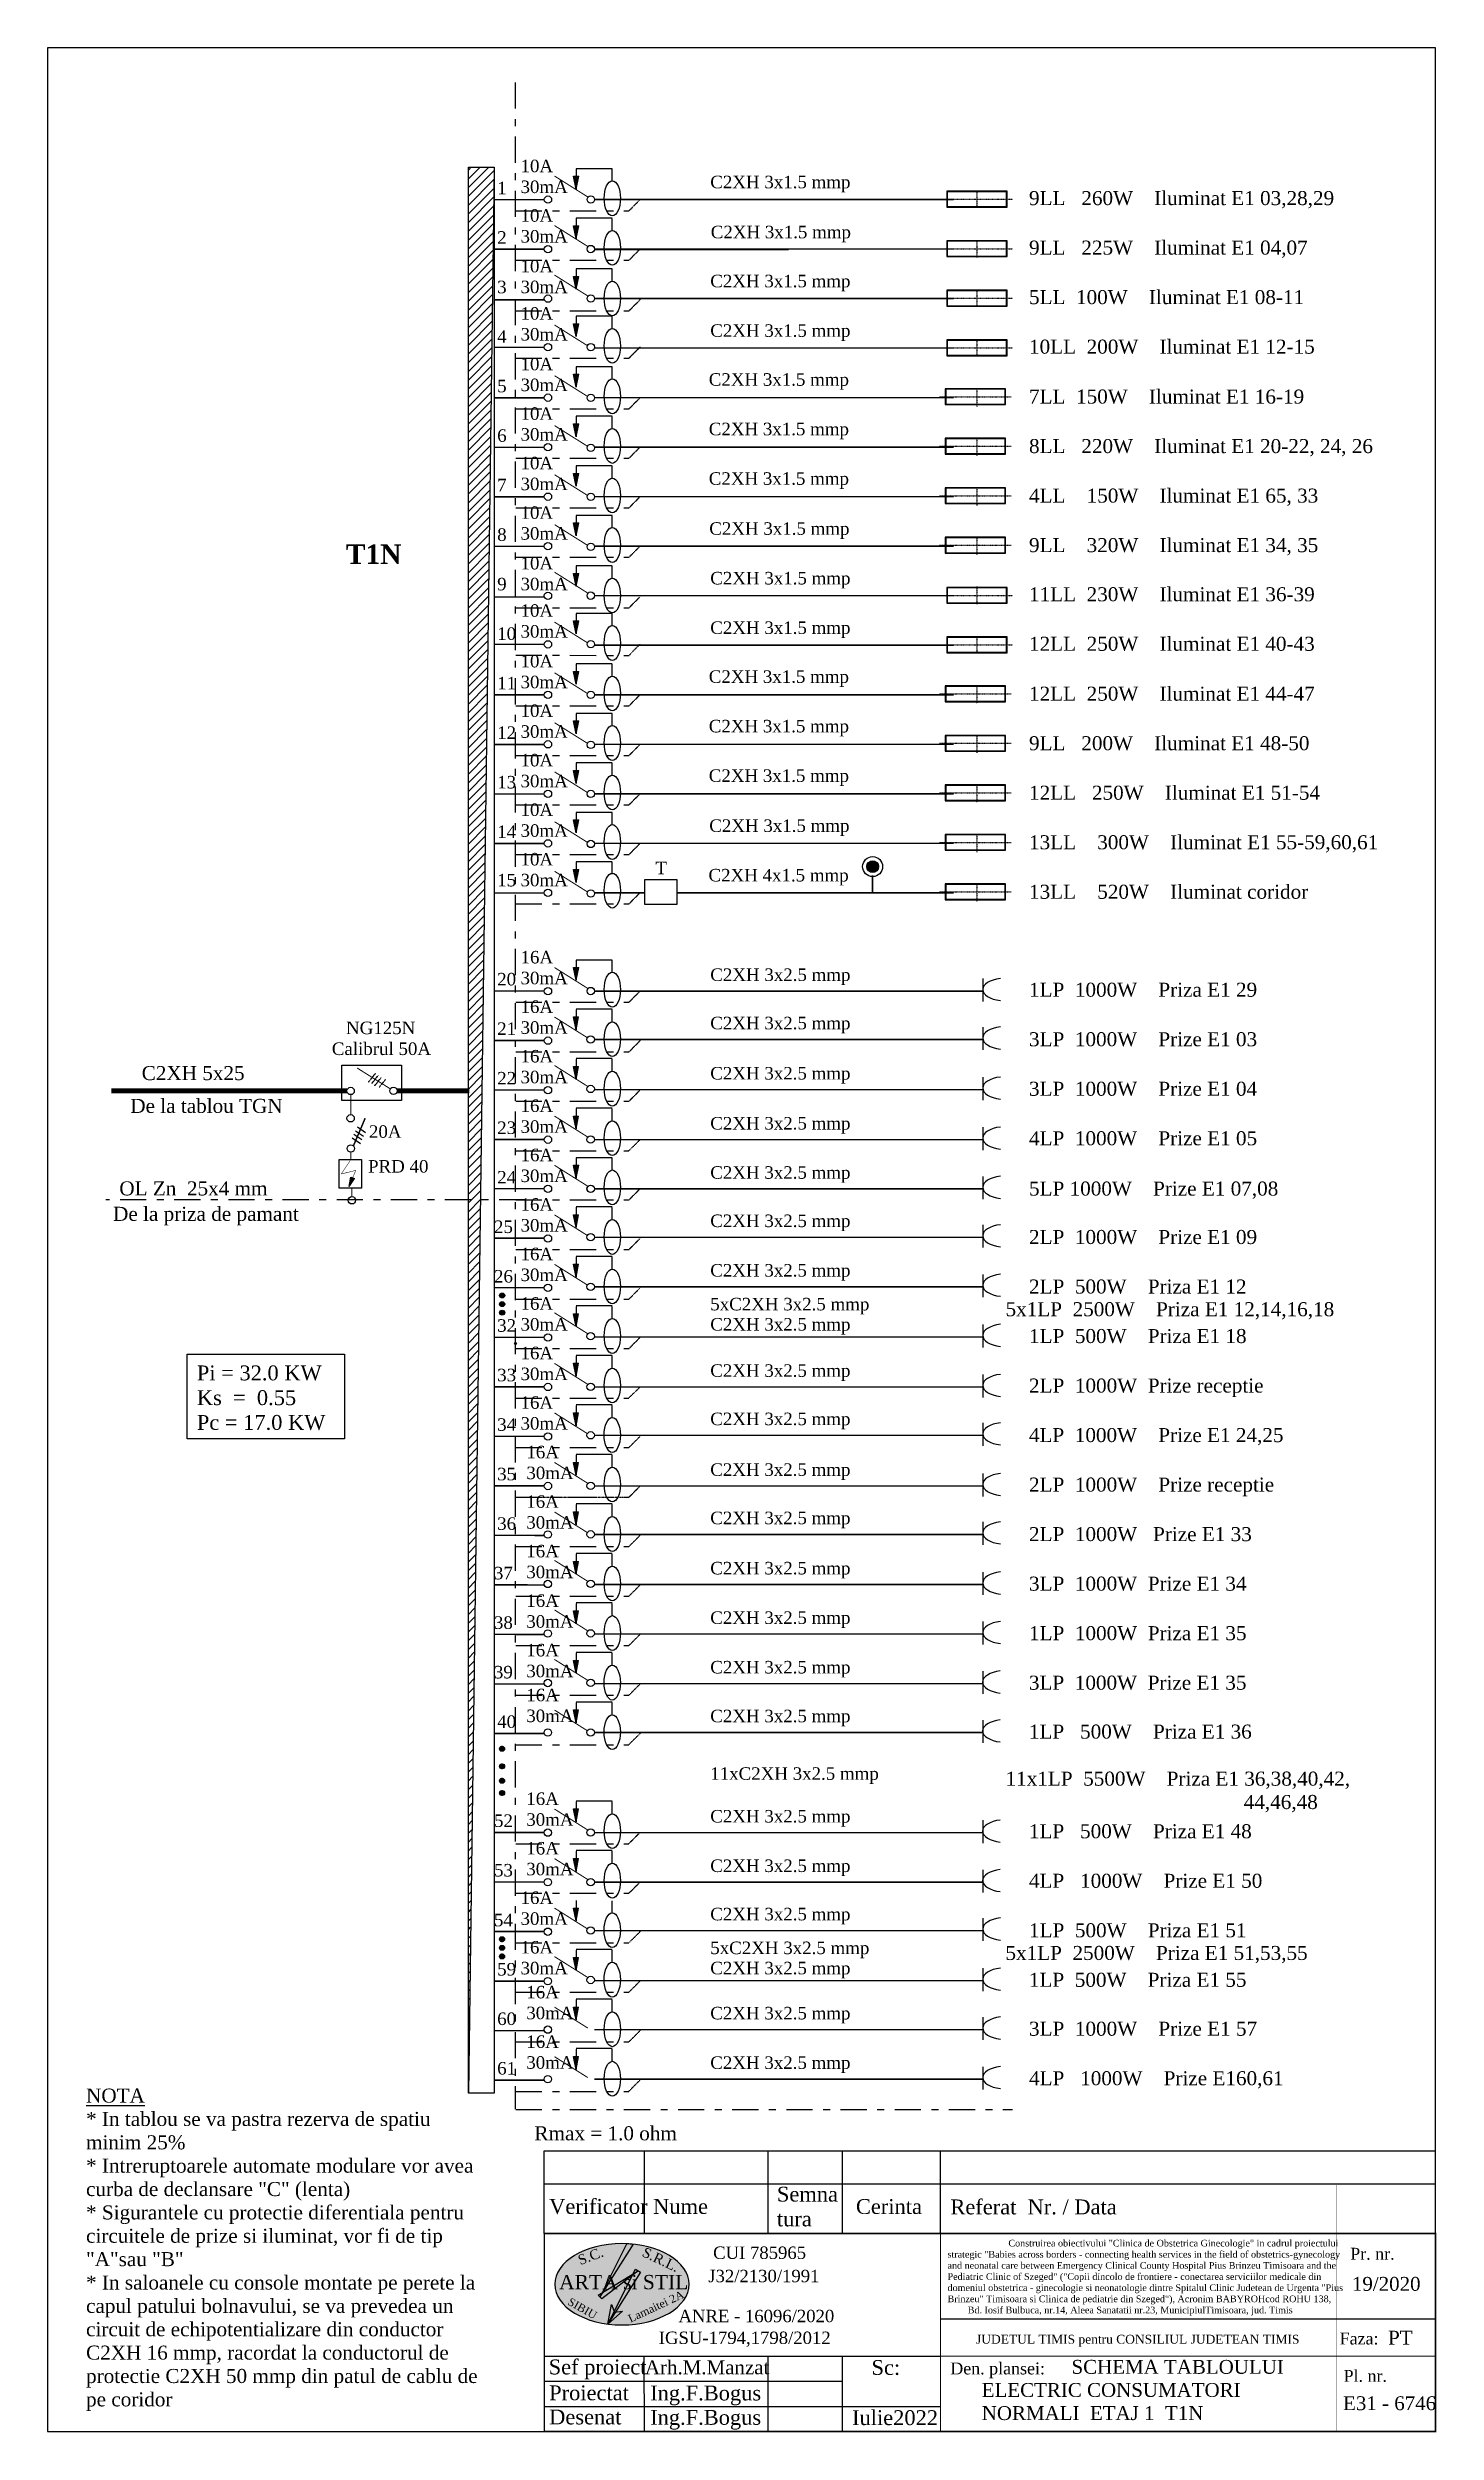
# Model space of a CAD drawing. Header units: inches. Extents: x -369701 to 85886, y 28217 to 66726.
# Drawn here: x -187426 to -173402, y 28218 to 52296 of the extents above; entities that cross this region are included whole.
import ezdxf

# ---------------------------------------------------------------- set-up
doc = ezdxf.new("R2010")
doc.units = ezdxf.units.IN
doc.header["$MEASUREMENT"] = 0
for name, pattern in [('DASHDOTX2', [50.8, 25.4, -12.7, 0, -12.7]), ('DOUBLE_DASHED', [1.093611, 0.529167, -0.211667, 0.141111, -0.211667]), ('VERDECKT2_S2', [0.135, 0.1, -0.035])]:
    doc.linetypes.add(name, pattern=pattern)
doc.layers.add('Circuite', color=7, linetype='Continuous', lineweight=25)
for name, color, linetype in [('circuite iluminat normal', 7, 'Continuous'), ('ELECTRICAL', 7, 'Continuous'), ('Texte', 7, 'Continuous')]:
    doc.layers.add(name, color=color, linetype=linetype)
doc.styles.get("Standard").update_dxf_attribs({"font": 'arial.ttf'})

msp = doc.modelspace()

# ---------------------------------------------------------------- texts
at = {"layer": 'Circuite', "linetype": 'Continuous', "attachment_point": 1}
for s, insert, char_height, width in [('{\\fTimes New Roman|b0|i0|c0|p18;10A\\P30mA}', (-182650, 51165), 126.25, 407.03), ('{\\fTimes New Roman|b0|i0|c0|p18;10A\\P30mA}', (-182650, 50665), 126.25, 407.03), ('{\\fTimes New Roman|b0|i0|c0|p18;10A\\P30mA}', (-182650, 50154), 126.25, 407.03), ('{\\fTimes New Roman|b0|i0|c0|p18;10A\\P30mA}', (-182650, 49676), 126.25, 407.03), ('{\\fTimes New Roman|b0|i0|c0|p18;10A\\P30mA}', (-182650, 49165), 126.25, 407.03), ('{\\fTimes New Roman|b0|i0|c0|p18;10A\\P30mA}', (-182650, 48665), 126.25, 407.03), ('{\\fTimes New Roman|b0|i0|c0|p18;10A\\P30mA}', (-182650, 48165), 126.25, 407.03), ('{\\fTimes New Roman|b0|i0|c0|p18;10A\\P30mA}', (-182650, 47665), 126.25, 407.03), ('{\\fTimes New Roman|b0|i0|c0|p18;10A\\P30mA}', (-182650, 47154), 126.25, 407.03), ('{\\fTimes New Roman|b0|i0|c0|p18;10A\\P30mA}', (-182650, 46676), 126.25, 407.03), ('{\\fTimes New Roman|b0|i0|c0|p18;10A\\P30mA}', (-182650, 46165), 126.25, 407.03), ('{\\fTimes New Roman|b0|i0|c0|p18;10A\\P30mA}', (-182650, 45665), 126.25, 407.03), ('{\\fTimes New Roman|b0|i0|c0|p18;10A\\P30mA}', (-182650, 45165), 126.25, 407.03), ('{\\fTimes New Roman|b0|i0|c0|p18;10A\\P30mA}', (-182650, 44665), 126.25, 407.03), ('{\\fTimes New Roman|b0|i0|c0|p18;10A\\P30mA}', (-182650, 44165), 126.25, 407.03), ('{\\fTimes New Roman|b0|i0|c0|p18;  T}', (-181383, 44077), 126.25, 407.03), ('{\\fTimes New Roman|b0|i0|c0|p18;16A\\P30mA}', (-182650, 43176), 126.25, 407.03), ('{\\fTimes New Roman|b0|i0|c0|p18;16A\\P30mA}', (-182650, 42676), 126.25, 407.03), ('{\\fTimes New Roman|b0|i0|c0|p18;16A\\P30mA}', (-182650, 42176), 126.25, 407.03), ('{\\fTimes New Roman|b0|i0|c0|p18;16A\\P30mA}', (-182650, 41676), 126.25, 407.03), ('{\\fTimes New Roman|b0|i0|c0|p18;16A\\P30mA}', (-182650, 41179), 126.25, 407.03), ('{\\fTimes New Roman|b0|i0|c0|p18;PRD 40}', (-184190, 41064), 126.38, 1127.52), ('{\\fTimes New Roman|b0|i0|c0|p18;16A\\P30mA}', (-182650, 40679), 126.25, 407.03), ('{\\fTimes New Roman|b0|i0|c0|p18;16A\\P30mA}', (-182650, 40179), 126.25, 407.03), ('{\\fTimes New Roman|b0|i0|c0|p18;16A\\P30mA}', (-182650, 39679), 126.25, 407.03), ('{\\fTimes New Roman|b0|i0|c0|p18;16A\\P30mA}', (-182650, 39179), 126.25, 407.03), ('{\\fTimes New Roman|b0|i0|c0|p18;16A\\P30mA}', (-182650, 38679), 126.25, 407.03), ('{\\fTimes New Roman|b0|i0|c0|p18;16A\\P30mA}', (-182591, 38179), 126.25, 407.03), ('{\\fTimes New Roman|b0|i0|c0|p18;16A\\P30mA}', (-182592, 37679), 126.25, 407.03), ('{\\fTimes New Roman|b0|i0|c0|p18;16A\\P30mA}', (-182592, 37179), 126.25, 407.03), ('{\\fTimes New Roman|b0|i0|c0|p18;16A\\P30mA}', (-182592, 36679), 126.25, 407.03), ('{\\fTimes New Roman|b0|i0|c0|p18;16A\\P30mA}', (-182592, 36179), 126.25, 407.03), ('{\\fTimes New Roman|b0|i0|c0|p18;16A\\P30mA}', (-182592, 35726), 126.25, 407.03), ('{\\fTimes New Roman|b0|i0|c0|p18;16A\\P30mA}', (-182592, 34679), 126.25, 407.03), ('{\\fTimes New Roman|b0|i0|c0|p18;16A\\P30mA}', (-182592, 34179), 126.25, 407.03), ('{\\fTimes New Roman|b0|i0|c0|p18;16A\\P30mA}', (-182650, 33679), 126.25, 407.03), ('{\\fTimes New Roman|b0|i0|c0|p18;16A\\P30mA}', (-182650, 33179), 126.25, 407.03), ('{\\fTimes New Roman|b0|i0|c0|p18;16A\\P30mA}', (-182592, 32726), 126.25, 407.03), ('{\\fTimes New Roman|b0|i0|c0|p18;16A\\P30mA}', (-182592, 32226), 126.25, 407.03)]:
    msp.add_mtext(s, dxfattribs=dict(at, insert=insert, char_height=char_height, width=width))
at = {"layer": 'ELECTRICAL', "linetype": 'Continuous', "attachment_point": 1}
for s, insert, char_height, width in [('{\\fTimes New Roman|b0|i0|c0|p18;1}', (-182886, 50943), 126.38, 407.44), ('{\\fTimes New Roman|b0|i0|c0|p18;2}', (-182886, 50443), 126.38, 407.44), ('{\\fTimes New Roman|b0|i0|c0|p18;3}', (-182886, 49943), 126.38, 407.44), ('{\\fTimes New Roman|b0|i0|c0|p18;4}', (-182886, 49443), 126.38, 407.44), ('{\\fTimes New Roman|b0|i0|c0|p18;5}', (-182886, 48943), 126.38, 407.44), ('{\\fTimes New Roman|b0|i0|c0|p18;6}', (-182886, 48443), 126.38, 407.44), ('{\\fTimes New Roman|b0|i0|c0|p18;7}', (-182886, 47943), 126.38, 407.44), ('{\\fTimes New Roman|b0|i0|c0|p18;8}', (-182886, 47443), 126.38, 407.44), ('{\\fTimes New Roman|b1|i0|c0|p18;T1N}', (-184414, 47280), 196.58, 477.25), ('{\\fTimes New Roman|b0|i0|c0|p18;9}', (-182886, 46943), 126.38, 407.44), ('{\\fTimes New Roman|b0|i0|c0|p18;10}', (-182886, 46443), 126.38, 407.44), ('{\\fTimes New Roman|b0|i0|c0|p18;11}', (-182886, 45943), 126.38, 407.44), ('{\\fTimes New Roman|b0|i0|c0|p18;12}', (-182886, 45443), 126.38, 407.44), ('{\\fTimes New Roman|b0|i0|c0|p18;13}', (-182886, 44943), 126.38, 407.44), ('{\\fTimes New Roman|b0|i0|c0|p18;14}', (-182886, 44443), 126.38, 407.44), ('{\\fTimes New Roman|b0|i0|c0|p18;15}', (-182886, 43954), 126.38, 407.44), ('{\\fTimes New Roman|b0|i0|c0|p18;20}', (-182886, 42954), 126.38, 407.44), ('{\\fTimes New Roman|b0|i0|c0|p18;   NG125N\\PCalibrul 50A}', (-184556, 42462), 126.38, 1443.2), ('{\\fTimes New Roman|b0|i0|c0|p18;21}', (-182886, 42454), 126.38, 407.44), ('{\\fTimes New Roman|b0|i0|c0|p18;22}', (-182886, 41954), 126.38, 407.44), ('{\\fTimes New Roman|b0|i0|c0|p18;         De la tablou TGN\\P                         }', (-187072, 41682), 141.54, 3139.93), ('{\\fTimes New Roman|b0|i0|c0|p18;20A}', (-184181, 41415), 126.38, 407.44), ('{\\fTimes New Roman|b0|i0|c0|p18;23}', (-182886, 41454), 126.38, 407.44), ('{\\fTimes New Roman|b0|i0|c0|p18;24}', (-182886, 40954), 126.38, 407.44), ('{\\fTimes New Roman|b0|i0|c0|p18;De la priza de pamant}', (-186765, 40592), 141.54, 3139.93), ('\\pxt1;{\\fTimes New Roman|b0|i0|c0|p18;25}', (-182918, 40454), 126.38, 407.44), ('\\pxt1;{\\fTimes New Roman|b0|i0|c0|p18;26}', (-182918, 39954), 126.38, 407.44), ('{\\fTimes New Roman|b0|i0|c0|p18;32}', (-182886, 39457), 126.38, 407.44), ('{\\fTimes New Roman|b0|i0|c0|p18;Pi\\fTimes New Roman|b1|i0|c0|p18; \\fTimes New Roman|b0|i0|c0|p18;= 32.0 KW\\PKs  =  0.55\\PPc\\fTimes New Roman|b1|i0|c0|p18; \\fTimes New Roman|b0|i0|c0|p18;= 17.0 KW}', (-185919, 38990), 150, 1841.24), ('{\\fTimes New Roman|b0|i0|c0|p18;33}', (-182886, 38957), 126.38, 407.44), ('{\\fTimes New Roman|b0|i0|c0|p18;34}', (-182886, 38457), 126.38, 407.44), ('{\\fTimes New Roman|b0|i0|c0|p18;35}', (-182886, 37957), 126.38, 407.44), ('{\\fTimes New Roman|b0|i0|c0|p18;36}', (-182886, 37457), 126.38, 407.44), ('\\pxt1;{\\fTimes New Roman|b0|i0|c0|p18;37}', (-182919, 36957), 126.38, 407.44), ('\\pxt1;{\\fTimes New Roman|b0|i0|c0|p18;38}', (-182919, 36457), 126.38, 407.44), ('\\pxt1;{\\fTimes New Roman|b0|i0|c0|p18;39}', (-182919, 35957), 126.38, 407.44), ('{\\fTimes New Roman|b0|i0|c0|p18;40}', (-182886, 35457), 126.38, 407.44), ('{\\fTimes New Roman|b0|i0|c0|p18;52}', (-182918, 34457), 126.38, 407.44), ('{\\fTimes New Roman|b0|i0|c0|p18;53}', (-182918, 33957), 126.38, 407.44), ('\\pxt1;{\\fTimes New Roman|b0|i0|c0|p18;54}', (-182919, 33454), 126.38, 407.44), ('{\\fTimes New Roman|b0|i0|c0|p18;59}', (-182886, 32957), 126.38, 407.44), ('{\\fTimes New Roman|b0|i0|c0|p18;60}', (-182886, 32457), 126.38, 407.44), ('{\\fTimes New Roman|b0|i0|c0|p18;61}', (-182886, 31957), 126.38, 407.44)]:
    msp.add_mtext(s, dxfattribs=dict(at, insert=insert, char_height=char_height, width=width))
at = {"layer": 'ELECTRICAL', "linetype": 'DOUBLE_DASHED', "attachment_point": 1}
for s, insert, char_height, width in [('{\\fTimes New Roman|b0|i0|c0|p18;C2XH 3x1.5 mmp}', (-180734, 51003), 126.38, 2813.98), ('{\\fTimes New Roman|b0|i0|c0|p18;9LL   260W    Iluminat E1 03,28,29}', (-177515, 50848), 141.54, 8555.18), ('{\\fTimes New Roman|b0|i0|c0|p18;C2XH 3x1.5 mmp}', (-180729, 50498), 126.38, 2813.98), ('{\\fTimes New Roman|b0|i0|c0|p18;9LL   225W    Iluminat E1 04,07}', (-177515, 50348), 141.54, 8555.18), ('{\\fTimes New Roman|b0|i0|c0|p18;C2XH 3x1.5 mmp}', (-180734, 50003), 126.38, 2813.98), ('{\\fTimes New Roman|b0|i0|c0|p18;5LL  100W    Iluminat E1 08-11}', (-177515, 49848), 141.54, 8555.18), ('{\\fTimes New Roman|b0|i0|c0|p18;C2XH 3x1.5 mmp}', (-180734, 49503), 126.38, 2813.98), ('{\\fTimes New Roman|b0|i0|c0|p18;10LL  200W    Iluminat E1 12-15}', (-177515, 49348), 141.54, 8555.18), ('{\\fTimes New Roman|b0|i0|c0|p18;C2XH 3x1.5 mmp}', (-180749, 49009), 126.38, 2813.98), ('{\\fTimes New Roman|b0|i0|c0|p18;7LL  150W    Iluminat E1 16-19}', (-177515, 48844), 141.54, 8555.18), ('{\\fTimes New Roman|b0|i0|c0|p18;C2XH 3x1.5 mmp}', (-180749, 48509), 126.38, 2813.98), ('\\pxt18,19;{\\fTimes New Roman|b0|i0|c0|p18;8LL   220W    Iluminat E1 20-22, 24, 26}', (-177515, 48344), 141.54, 8555.18), ('{\\fTimes New Roman|b0|i0|c0|p18;C2XH 3x1.5 mmp}', (-180749, 48009), 126.38, 2813.98), ('{\\fTimes New Roman|b0|i0|c0|p18;4LL    150W    Iluminat E1 65, 33}', (-177515, 47844), 141.54, 8555.18), ('{\\fTimes New Roman|b0|i0|c0|p18;C2XH 3x1.5 mmp}', (-180744, 47504), 126.38, 2813.98), ('{\\fTimes New Roman|b0|i0|c0|p18;9LL    320W    Iluminat E1 34, 35}', (-177515, 47344), 141.54, 8555.18), ('{\\fTimes New Roman|b0|i0|c0|p18;C2XH 3x1.5 mmp}', (-180734, 47003), 126.38, 2813.98), ('{\\fTimes New Roman|b0|i0|c0|p18;11LL  230W    Iluminat E1 36-39}', (-177515, 46848), 141.54, 8555.18), ('{\\fTimes New Roman|b0|i0|c0|p18;C2XH 3x1.5 mmp}', (-180734, 46503), 126.38, 2813.98), ('{\\fTimes New Roman|b0|i0|c0|p18;12LL  250W    Iluminat E1 40-43}', (-177515, 46348), 141.54, 8555.18), ('{\\fTimes New Roman|b0|i0|c0|p18;C2XH 3x1.5 mmp}', (-180749, 46009), 126.38, 2813.98), ('{\\fTimes New Roman|b0|i0|c0|p18;12LL  250W    Iluminat E1 44-47}', (-177515, 45844), 141.54, 8555.18), ('{\\fTimes New Roman|b0|i0|c0|p18;C2XH 3x1.5 mmp}', (-180749, 45509), 126.38, 2813.98), ('\\pxt18,19;{\\fTimes New Roman|b0|i0|c0|p18;9LL   200W    Iluminat E1 48-50}', (-177515, 45344), 141.54, 8555.18), ('{\\fTimes New Roman|b0|i0|c0|p18;C2XH 3x1.5 mmp}', (-180749, 45009), 126.38, 2813.98), ('{\\fTimes New Roman|b0|i0|c0|p18;12LL   250W    Iluminat E1 51-54}', (-177515, 44844), 141.54, 8555.18), ('{\\fTimes New Roman|b0|i0|c0|p18;C2XH 3x1.5 mmp}', (-180744, 44504), 126.38, 2813.98), ('{\\fTimes New Roman|b0|i0|c0|p18;13LL    300W    Iluminat E1 55-59,60,61}', (-177515, 44344), 141.54, 8555.18), ('{\\fTimes New Roman|b0|i0|c0|p18;C2XH 4x1.5 mmp}', (-180752, 44004), 126.38, 2813.98), ('{\\fTimes New Roman|b0|i0|c0|p18;13LL    520W    Iluminat coridor}', (-177515, 43844), 141.54, 8555.18), ('{\\fTimes New Roman|b0|i0|c0|p18;C2XH 3x2.5 mmp}', (-180734, 42999), 126.38, 2813.98), ('{\\fTimes New Roman|b0|i0|c0|p18;1LP  1000W    Priza E1 29}', (-177515, 42855), 141.54, 8555.18), ('{\\fTimes New Roman|b0|i0|c0|p18;C2XH 3x2.5 mmp}', (-180734, 42511), 126.38, 2813.98), ('{\\fTimes New Roman|b0|i0|c0|p18;3LP  1000W    Prize E1 03}', (-177515, 42355), 141.54, 8555.18), ('{\\fTimes New Roman|b0|i0|c0|p18;    C2XH 5x25}', (-186690, 42013), 141.54, 2813.98), ('{\\fTimes New Roman|b0|i0|c0|p18;C2XH 3x2.5 mmp}', (-180734, 42004), 126.38, 2813.98), ('\\pxt5;{\\fTimes New Roman|b0|i0|c0|p18;3LP  1000W    Prize E1 04}', (-177515, 41855), 141.54, 8555.18), ('{\\fTimes New Roman|b0|i0|c0|p18;C2XH 3x2.5 mmp}', (-180734, 41499), 126.38, 2813.98), ('{\\fTimes New Roman|b0|i0|c0|p18;4LP  1000W    Prize E1 05}', (-177515, 41355), 141.54, 8555.18), ('{\\fTimes New Roman|b0|i0|c0|p18;C2XH 3x2.5 mmp}', (-180734, 41002), 126.38, 2813.98), ('{\\fTimes New Roman|b0|i0|c0|p18;OL Zn  25x4 mm}', (-186702, 40849), 141.54, 1941.33), ('{\\fTimes New Roman|b0|i0|c0|p18;5LP 1000W    Prize E1 07,08}', (-177515, 40847), 141.54, 8555.18), ('{\\fTimes New Roman|b0|i0|c0|p18;C2XH 3x2.5 mmp}', (-180734, 40514), 126.38, 2813.98), ('{\\fTimes New Roman|b0|i0|c0|p18;2LP  1000W    Prize E1 09}', (-177515, 40358), 141.54, 8555.18), ('{\\fTimes New Roman|b0|i0|c0|p18;C2XH 3x2.5 mmp}', (-180734, 40014), 126.38, 2813.98), ('{\\fTimes New Roman|b0|i0|c0|p18;2LP  500W    Priza E1 12}', (-177515, 39858), 141.54, 8555.18), ('{\\fTimes New Roman|b0|i0|c0|p18;5xC2XH 3x2.5 mmp}', (-180734, 39673), 126.38, 2813.98), ('{\\fTimes New Roman|b0|i0|c0|p18;5x1LP  2500W    Priza E1 12,14,16,18}', (-177752, 39629), 141.54, 8555.18), ('{\\fTimes New Roman|b0|i0|c0|p18;C2XH 3x2.5 mmp}', (-180734, 39469), 126.38, 2813.98), ('{\\fTimes New Roman|b0|i0|c0|p18;1LP  500W    Priza E1 18}', (-177515, 39358), 141.54, 8555.18), ('{\\fTimes New Roman|b0|i0|c0|p18;C2XH 3x2.5 mmp}', (-180734, 39002), 126.38, 2813.98), ('{\\fTimes New Roman|b0|i0|c0|p18;2LP  1000W  Prize receptie}', (-177515, 38858), 141.54, 8555.18), ('{\\fTimes New Roman|b0|i0|c0|p18;C2XH 3x2.5 mmp}', (-180734, 38514), 126.38, 2813.98), ('{\\fTimes New Roman|b0|i0|c0|p18;4LP  1000W    Prize E1 24,25}', (-177516, 38358), 141.54, 8555.18), ('{\\fTimes New Roman|b0|i0|c0|p18;C2XH 3x2.5 mmp}', (-180734, 38002), 126.38, 2813.98), ('{\\fTimes New Roman|b0|i0|c0|p18;2LP  1000W    Prize receptie}', (-177515, 37858), 141.54, 8555.18), ('{\\fTimes New Roman|b0|i0|c0|p18;C2XH 3x2.5 mmp}', (-180734, 37514), 126.38, 2813.98), ('{\\fTimes New Roman|b0|i0|c0|p18;2LP  1000W   Prize E1 33}', (-177515, 37358), 141.54, 8555.18), ('{\\fTimes New Roman|b0|i0|c0|p18;C2XH 3x2.5 mmp}', (-180734, 37007), 126.38, 2813.98), ('{\\fTimes New Roman|b0|i0|c0|p18;3LP  1000W  Prize E1 34}', (-177515, 36858), 141.54, 8555.18), ('{\\fTimes New Roman|b0|i0|c0|p18;C2XH 3x2.5 mmp}', (-180734, 36507), 126.38, 2813.98), ('{\\fTimes New Roman|b0|i0|c0|p18;1LP  1000W  Priza E1 35}', (-177515, 36358), 141.54, 8555.18), ('{\\fTimes New Roman|b0|i0|c0|p18;C2XH 3x2.5 mmp}', (-180734, 36007), 126.38, 2813.98), ('{\\fTimes New Roman|b0|i0|c0|p18;3LP  1000W  Prize E1 35}', (-177516, 35858), 141.54, 8555.18), ('{\\fTimes New Roman|b0|i0|c0|p18;C2XH 3x2.5 mmp}', (-180734, 35514), 126.38, 2813.98), ('{\\fTimes New Roman|b0|i0|c0|p18;1LP   500W    Priza E1 36}', (-177516, 35364), 141.54, 8555.18), ('{\\fTimes New Roman|b0|i0|c0|p18;11xC2XH 3x2.5 mmp}', (-180734, 34933), 126.38, 2813.98), ('{\\fTimes New Roman|b0|i0|c0|p18;11x1LP  5500W    Priza E1 36,38,40,42,\\P                                             44,46,48}', (-177752, 34889), 141.54, 8555.18), ('{\\fTimes New Roman|b0|i0|c0|p18;C2XH 3x2.5 mmp}', (-180734, 34502), 126.38, 2813.98), ('{\\fTimes New Roman|b0|i0|c0|p18;1LP   500W    Priza E1 48}', (-177516, 34358), 141.54, 8555.18), ('{\\fTimes New Roman|b0|i0|c0|p18;C2XH 3x2.5 mmp}', (-180734, 34002), 126.38, 2813.98), ('{\\fTimes New Roman|b0|i0|c0|p18;4LP   1000W    Prize E1 50}', (-177516, 33858), 141.54, 8555.18), ('{\\fTimes New Roman|b0|i0|c0|p18;C2XH 3x2.5 mmp}', (-180734, 33514), 126.38, 2813.98), ('{\\fTimes New Roman|b0|i0|c0|p18;1LP  500W    Priza E1 51}', (-177515, 33358), 141.54, 8555.18), ('{\\fTimes New Roman|b0|i0|c0|p18;5xC2XH 3x2.5 mmp}', (-180734, 33173), 126.38, 2813.98), ('{\\fTimes New Roman|b0|i0|c0|p18;5x1LP  2500W    Priza E1 51,53,55}', (-177753, 33129), 141.54, 8555.18), ('{\\fTimes New Roman|b0|i0|c0|p18;C2XH 3x2.5 mmp}', (-180734, 32969), 126.38, 2813.98), ('{\\fTimes New Roman|b0|i0|c0|p18;1LP  500W    Priza E1 55}', (-177516, 32858), 141.54, 8555.18), ('{\\fTimes New Roman|b0|i0|c0|p18;C2XH 3x2.5 mmp}', (-180734, 32514), 126.38, 2813.98), ('{\\fTimes New Roman|b0|i0|c0|p18;3LP  1000W    Prize E1 57}', (-177515, 32364), 141.54, 8555.18), ('{\\fTimes New Roman|b0|i0|c0|p18;C2XH 3x2.5 mmp}', (-180734, 32014), 126.38, 2813.98), ('{\\fTimes New Roman|b0|i0|c0|p18;4LP   1000W    Prize E160,61}', (-177515, 31864), 141.54, 8555.18), ('{\\fTimes New Roman|b0|i0|c0|p18;\\LNOTA\\P\\l* In tablou se va pastra rezerva de spatiu minim 25%\\P* Intreruptoarele automate modulare vor avea curba de declansare "C" (lenta)\\P* Sigurantele cu protectie diferentiala pentru circuitele de prize si iluminat, vor fi de tip "A"sau "B"\\P* In saloanele cu console montate pe perete la capul patului bolnavului, se va prevedea un circuit de echipotentializare din conductor C2XH 16 mmp, racordat la conductorul de protectie C2XH 50 mmp din patul de cablu de pe coridor}', (-187038, 31689), 141.541, 3974.27), ('{\\fTimes New Roman|b0|i0|c0|p18;Rmax = 1.0 ohm}', (-182510, 31308), 141.54, 8555.18)]:
    msp.add_mtext(s, dxfattribs=dict(at, insert=insert, char_height=char_height, width=width))
at = {"layer": 'Texte', "linetype": 'Continuous', "attachment_point": 1}
for s, insert, char_height, width in [('\\fTimes New Roman|b0|i0|c0|p18;Verificator', (-182361, 30574), 150, 957.75), ('\\fTimes New Roman|b0|i0|c0|p18;Semna\\Ptura', (-180061, 30698), 150, 957.8), ('\\fTimes New Roman|b0|i0|c0|p18;Nume', (-181311, 30574), 150, 957.8), ('\\fTimes New Roman|b0|i0|c0|p18;Cerinta ', (-179263, 30573), 150, 713.5), ('{\\fTimes New Roman|b0|i0|c0|p18;19/2020}', (-174254, 29787), 140, 1414.36), ('{\\fTimes New Roman|b0|i0|c0|p18;Faza:}', (-174378, 29225), 120, 1414.36), ('{\\fTimes New Roman|b0|i0|c0|p18;  PT }', (-173994, 29244), 140, 1414.36), ('{\\fTimes New Roman|b0|i0|c0|p18;Sef proiect}', (-182366, 28953), 150, 1016.64), ('{\\fTimes New Roman|b0|i0|c0|p18;Arh.M.Manzat}', (-181394, 28944), 140, 1423.27), ('{\\fTimes New Roman|b0|i0|c0|p18;  Sc:}', (-179219, 28948), 150, 713.5), ('{\\fTimes New Roman|b0|i0|c0|p18;                \\H0.93333x;SCHEMA TABLOULUI ELECTRIC CONSUMATORI NORMALI  ETAJ 1  T1N}', (-177992, 28949), 150, 3496), ('{\\fTimes New Roman|b0|i0|c0|p18;Proiectat}', (-182361, 28692), 150, 957.75), ('{\\fTimes New Roman|b0|i0|c0|p18;Ing.F.Bogus}', (-181341, 28690), 150, 957.75), ('{\\fTimes New Roman|b0|i0|c0|p18;Desenat}', (-182361, 28448), 150, 957.75), ('{\\fTimes New Roman|b0|i0|c0|p18;Ing.F.Bogus}', (-181341, 28444), 150, 957.75), ('{\\fTimes New Roman|b0|i0|c0|p18;Iulie2022}', (-179302, 28441), 150, 1534.79), ('{\\fTimes New Roman|b0|i0|c0|p18; E31 - 6746}', (-174396, 28582), 140, 1414.36)]:
    msp.add_mtext(s, dxfattribs=dict(at, insert=insert, char_height=char_height, width=width))
at = {"layer": 'Texte', "attachment_point": 1}
for s, insert, char_height, width in [('\\fTimes New Roman|b0|i0|c0|p18;Referat  Nr. / Data', (-178309, 30569), 150, 2000.85), ('{\\fTimes New Roman|b0|i0|c0|p18;                        \\H1.38x;      \\H0.97826x;Construirea obiectivului "Clinica de Obstetrica Ginecologie" in cadrul proiectului\\Pstrategic "Babies across borders - connecting health services in the field of obstetrics-gynecology and neonatal care between Emergency Clinical County Hospital Pius Brinzeu Timisoara and the Pediatric Clinic of Szeged" ("Copii dincolo de frontiere - conectarea serviciilor medicale din domeniul obstetrica - ginecologie si neonatologie dintre Spitalul Clinic Judetean de Urgenta "Pius Brinzeu" Timisoara si Clinica de pediatrie din Szeged"), Acronim BABYROHcod ROHU 138, \\P        Bd. Iosif Bulbuca, nr.14, Aleea Sanatatii nr.23, MunicipiulTimisoara, jud. Timis}', (-178338, 30162), 50, 3987.91), ('\\pxt9;{\\fTimes New Roman|b0|i0|c0|p18;J32/2130/1991}', (-180754, 29859), 125, 4218.94), ('{\\fTimes New Roman|b0|i0|c0|p18;        CUI 785965 \\H1.1x; }', (-181083, 30094), 125, 4218.94), ('{\\fTimes New Roman|b0|i0|c0|p18;Pr. nr.}', (-174271, 30081), 120, 1688.6), ('{\\fTimes New Roman|b0|i0|c0|p18;ARTA si STIL }', (-182261, 29807), 144, 3081.12), ('\\pxt12;{\\fTimes New Roman|b0|i0|c0|p18;ANRE - 16096/2020}', (-181055, 29455), 125, 4218.94), ('{\\fTimes New Roman|b0|i0|c0|p18;IGSU-1794,1798/2012}', (-181254, 29235), 125, 4218.94), ('{\\fTimes New Roman|b0|i0|c0|p18;JUDETUL TIMIS pentru CONSILIUL JUDETEAN TIMIS}', (-178050, 29203), 90, 3509.52), ('{\\fTimes New Roman|b0|i0|c0|p18;Den. plansei:   }', (-178310, 28923), 120, 1562.27), ('{\\fTimes New Roman|b0|i0|c0|p18;Pl. nr.}', (-174338, 28848), 120, 937.77)]:
    msp.add_mtext(s, dxfattribs=dict(at, insert=insert, char_height=char_height, width=width))
at = {"layer": 'Texte', "width": 3081.12, "attachment_point": 1}
for s, insert, char_height, rotation in [('{\\fTimes New Roman|b0|i0|c0|p18;S.C.}', (-182082, 29999), 100, 20.7146), ('{\\fTimes New Roman|b0|i0|c0|p18;S.R.L.}', (-181389, 30091), 100, 334.5926), ('{\\fTimes New Roman|b0|i0|c0|p18;Lamaitei 2A}', (-181574, 29397), 80, 25.0215), ('{\\fTimes New Roman|b0|i0|c0|p18;SIBIU}', (-182142, 29582), 80, 330.2913)]:
    msp.add_mtext(s, dxfattribs=dict(at, insert=insert, char_height=char_height, rotation=rotation))

# ---------------------------------------------------------------- hatches: boundary and pattern name
at = {"layer": 'Circuite'}
h = msp.add_hatch(dxfattribs=at)
h.set_pattern_fill('ANSI31', color=256, scale=500, style=0)
h.set_pattern_definition([(45, (-1813860.424, -1287234.07), (-44.1941738, 44.1941738), [])])
h.paths.add_polyline_path([(-182918, 51090), (-183177, 51090), (-183177, 40661), (-183057, 40661)])
h.paths.add_polyline_path([(-183057, 40661), (-183177, 40661), (-183177, 31641)])
at = {"layer": 'Circuite', "linetype": 'Continuous'}
h = msp.add_hatch(color=256, dxfattribs=at)
h.paths.add_polyline_path([(-182089, 50868), (-182089, 50998), (-182116, 50998)])
h.paths.add_polyline_path([(-182063, 50998), (-182089, 50998), (-182089, 50868)])
h = msp.add_hatch(color=256, dxfattribs=at)
h.paths.add_polyline_path([(-182089, 50868), (-182089, 50998), (-182116, 50998)])
h.paths.add_polyline_path([(-182063, 50998), (-182089, 50998), (-182089, 50868)])
h = msp.add_hatch(color=256, dxfattribs=at)
h.paths.add_polyline_path([(-182089, 50368), (-182089, 50498), (-182116, 50498)])
h.paths.add_polyline_path([(-182063, 50498), (-182089, 50498), (-182089, 50368)])
h = msp.add_hatch(color=256, dxfattribs=at)
h.paths.add_polyline_path([(-182089, 50368), (-182089, 50498), (-182116, 50498)])
h.paths.add_polyline_path([(-182063, 50498), (-182089, 50498), (-182089, 50368)])
h = msp.add_hatch(color=256, dxfattribs=at)
h.paths.add_polyline_path([(-182089, 49858), (-182089, 49987), (-182116, 49987)])
h.paths.add_polyline_path([(-182063, 49987), (-182089, 49987), (-182089, 49858)])
h = msp.add_hatch(color=256, dxfattribs=at)
h.paths.add_polyline_path([(-182089, 49858), (-182089, 49987), (-182116, 49987)])
h.paths.add_polyline_path([(-182063, 49987), (-182089, 49987), (-182089, 49858)])
h = msp.add_hatch(color=256, dxfattribs=at)
h.paths.add_polyline_path([(-182089, 49379), (-182089, 49509), (-182116, 49509)])
h.paths.add_polyline_path([(-182063, 49509), (-182089, 49509), (-182089, 49379)])
h = msp.add_hatch(color=256, dxfattribs=at)
h.paths.add_polyline_path([(-182089, 49379), (-182089, 49509), (-182116, 49509)])
h.paths.add_polyline_path([(-182063, 49509), (-182089, 49509), (-182089, 49379)])
h = msp.add_hatch(color=256, dxfattribs=at)
h.paths.add_polyline_path([(-182089, 48868), (-182089, 48998), (-182116, 48998)])
h.paths.add_polyline_path([(-182063, 48998), (-182089, 48998), (-182089, 48868)])
h = msp.add_hatch(color=256, dxfattribs=at)
h.paths.add_polyline_path([(-182089, 48868), (-182089, 48998), (-182116, 48998)])
h.paths.add_polyline_path([(-182063, 48998), (-182089, 48998), (-182089, 48868)])
h = msp.add_hatch(color=256, dxfattribs=at)
h.paths.add_polyline_path([(-182089, 48368), (-182089, 48498), (-182116, 48498)])
h.paths.add_polyline_path([(-182063, 48498), (-182089, 48498), (-182089, 48368)])
h = msp.add_hatch(color=256, dxfattribs=at)
h.paths.add_polyline_path([(-182090, 48368), (-182090, 48498), (-182116, 48498)])
h.paths.add_polyline_path([(-182063, 48498), (-182090, 48498), (-182090, 48368)])
h = msp.add_hatch(color=256, dxfattribs=at)
h.paths.add_polyline_path([(-182090, 47868), (-182090, 47998), (-182116, 47998)])
h.paths.add_polyline_path([(-182063, 47998), (-182090, 47998), (-182090, 47868)])
h = msp.add_hatch(color=256, dxfattribs=at)
h.paths.add_polyline_path([(-182090, 47868), (-182090, 47998), (-182116, 47998)])
h.paths.add_polyline_path([(-182063, 47998), (-182090, 47998), (-182090, 47868)])
h = msp.add_hatch(color=256, dxfattribs=at)
h.paths.add_polyline_path([(-182090, 47368), (-182090, 47498), (-182116, 47498)])
h.paths.add_polyline_path([(-182063, 47498), (-182090, 47498), (-182090, 47368)])
h = msp.add_hatch(color=256, dxfattribs=at)
h.paths.add_polyline_path([(-182090, 47368), (-182090, 47498), (-182116, 47498)])
h.paths.add_polyline_path([(-182063, 47498), (-182090, 47498), (-182090, 47368)])
h = msp.add_hatch(color=256, dxfattribs=at)
h.paths.add_polyline_path([(-182089, 46858), (-182089, 46987), (-182116, 46987)])
h.paths.add_polyline_path([(-182063, 46987), (-182089, 46987), (-182089, 46858)])
h = msp.add_hatch(color=256, dxfattribs=at)
h.paths.add_polyline_path([(-182089, 46858), (-182089, 46987), (-182116, 46987)])
h.paths.add_polyline_path([(-182063, 46987), (-182089, 46987), (-182089, 46858)])
h = msp.add_hatch(color=256, dxfattribs=at)
h.paths.add_polyline_path([(-182089, 46379), (-182089, 46509), (-182116, 46509)])
h.paths.add_polyline_path([(-182063, 46509), (-182089, 46509), (-182089, 46379)])
h = msp.add_hatch(color=256, dxfattribs=at)
h.paths.add_polyline_path([(-182089, 46379), (-182089, 46509), (-182116, 46509)])
h.paths.add_polyline_path([(-182063, 46509), (-182089, 46509), (-182089, 46379)])
h = msp.add_hatch(color=256, dxfattribs=at)
h.paths.add_polyline_path([(-182089, 45868), (-182089, 45998), (-182116, 45998)])
h.paths.add_polyline_path([(-182063, 45998), (-182089, 45998), (-182089, 45868)])
h = msp.add_hatch(color=256, dxfattribs=at)
h.paths.add_polyline_path([(-182089, 45868), (-182089, 45998), (-182116, 45998)])
h.paths.add_polyline_path([(-182063, 45998), (-182089, 45998), (-182089, 45868)])
h = msp.add_hatch(color=256, dxfattribs=at)
h.paths.add_polyline_path([(-182089, 45368), (-182089, 45498), (-182116, 45498)])
h.paths.add_polyline_path([(-182063, 45498), (-182089, 45498), (-182089, 45368)])
h = msp.add_hatch(color=256, dxfattribs=at)
h.paths.add_polyline_path([(-182090, 45368), (-182090, 45498), (-182116, 45498)])
h.paths.add_polyline_path([(-182063, 45498), (-182090, 45498), (-182090, 45368)])
h = msp.add_hatch(color=256, dxfattribs=at)
h.paths.add_polyline_path([(-182090, 44868), (-182090, 44998), (-182116, 44998)])
h.paths.add_polyline_path([(-182063, 44998), (-182090, 44998), (-182090, 44868)])
h = msp.add_hatch(color=256, dxfattribs=at)
h.paths.add_polyline_path([(-182090, 44868), (-182090, 44998), (-182116, 44998)])
h.paths.add_polyline_path([(-182063, 44998), (-182090, 44998), (-182090, 44868)])
h = msp.add_hatch(color=256, dxfattribs=at)
h.paths.add_polyline_path([(-182090, 44368), (-182090, 44498), (-182116, 44498)])
h.paths.add_polyline_path([(-182063, 44498), (-182090, 44498), (-182090, 44368)])
h = msp.add_hatch(color=256, dxfattribs=at)
h.paths.add_polyline_path([(-182090, 44368), (-182090, 44498), (-182116, 44498)])
h.paths.add_polyline_path([(-182063, 44498), (-182090, 44498), (-182090, 44368)])
at = {"layer": 'Circuite'}
msp.add_hatch(color=256, dxfattribs=at).paths.add_polyline_path([(-179034, 44027, 1), (-179153, 44027, 1)])
at = {"layer": 'Circuite', "linetype": 'Continuous'}
h = msp.add_hatch(color=256, dxfattribs=at)
h.paths.add_polyline_path([(-182090, 43868), (-182090, 43998), (-182116, 43998)])
h.paths.add_polyline_path([(-182063, 43998), (-182090, 43998), (-182090, 43868)])
h = msp.add_hatch(color=256, dxfattribs=at)
h.paths.add_polyline_path([(-182090, 43868), (-182090, 43998), (-182116, 43998)])
h.paths.add_polyline_path([(-182063, 43998), (-182090, 43998), (-182090, 43868)])
h = msp.add_hatch(color=256, dxfattribs=at)
h.paths.add_polyline_path([(-182090, 42879), (-182090, 43009), (-182116, 43009)])
h.paths.add_polyline_path([(-182063, 43009), (-182090, 43009), (-182090, 42879)])
h = msp.add_hatch(color=256, dxfattribs=at)
h.paths.add_polyline_path([(-182090, 42879), (-182090, 43009), (-182116, 43009)])
h.paths.add_polyline_path([(-182063, 43009), (-182090, 43009), (-182090, 42879)])
h = msp.add_hatch(color=256, dxfattribs=at)
h.paths.add_polyline_path([(-182090, 42379), (-182090, 42509), (-182116, 42509)])
h.paths.add_polyline_path([(-182064, 42509), (-182090, 42509), (-182090, 42379)])
h = msp.add_hatch(color=256, dxfattribs=at)
h.paths.add_polyline_path([(-182090, 42379), (-182090, 42509), (-182116, 42509)])
h.paths.add_polyline_path([(-182064, 42509), (-182090, 42509), (-182090, 42379)])
h = msp.add_hatch(color=256, dxfattribs=at)
h.paths.add_polyline_path([(-182090, 41879), (-182090, 42009), (-182116, 42009)])
h.paths.add_polyline_path([(-182064, 42009), (-182090, 42009), (-182090, 41879)])
h = msp.add_hatch(color=256, dxfattribs=at)
h.paths.add_polyline_path([(-182090, 41879), (-182090, 42009), (-182116, 42009)])
h.paths.add_polyline_path([(-182064, 42009), (-182090, 42009), (-182090, 41879)])
h = msp.add_hatch(color=256, dxfattribs=at)
h.paths.add_polyline_path([(-182090, 41379), (-182090, 41509), (-182116, 41509)])
h.paths.add_polyline_path([(-182064, 41509), (-182090, 41509), (-182090, 41379)])
h = msp.add_hatch(color=256, dxfattribs=at)
h.paths.add_polyline_path([(-182090, 41379), (-182090, 41509), (-182116, 41509)])
h.paths.add_polyline_path([(-182064, 41509), (-182090, 41509), (-182090, 41379)])
h = msp.add_hatch(color=256, dxfattribs=at)
h.paths.add_polyline_path([(-182090, 40882), (-182090, 41012), (-182116, 41012)])
h.paths.add_polyline_path([(-182063, 41012), (-182090, 41012), (-182090, 40882)])
h = msp.add_hatch(color=256, dxfattribs=at)
h.paths.add_polyline_path([(-182090, 40882), (-182090, 41012), (-182116, 41012)])
h.paths.add_polyline_path([(-182064, 41012), (-182090, 41012), (-182090, 40882)])
h = msp.add_hatch(color=256, dxfattribs=at)
h.paths.add_polyline_path([(-184346, 40886), (-184364, 40893), (-184380, 40803)])
h.paths.add_polyline_path([(-184326, 40877), (-184346, 40886), (-184380, 40803), (-184381, 40799)])
h = msp.add_hatch(color=256, dxfattribs=at)
h.paths.add_polyline_path([(-182090, 40382), (-182090, 40512), (-182116, 40512)])
h.paths.add_polyline_path([(-182064, 40512), (-182090, 40512), (-182090, 40382)])
h = msp.add_hatch(color=256, dxfattribs=at)
h.paths.add_polyline_path([(-182090, 40382), (-182090, 40512), (-182116, 40512)])
h.paths.add_polyline_path([(-182064, 40512), (-182090, 40512), (-182090, 40382)])
h = msp.add_hatch(color=256, dxfattribs=at)
h.paths.add_polyline_path([(-182090, 39882), (-182090, 40012), (-182116, 40012)])
h.paths.add_polyline_path([(-182064, 40012), (-182090, 40012), (-182090, 39882)])
h = msp.add_hatch(color=256, dxfattribs=at)
h.paths.add_polyline_path([(-182090, 39882), (-182090, 40012), (-182116, 40012)])
h.paths.add_polyline_path([(-182064, 40012), (-182090, 40012), (-182090, 39882)])
h = msp.add_hatch(color=256, dxfattribs=at)
h.paths.add_polyline_path([(-182090, 39382), (-182090, 39512), (-182116, 39512)])
h.paths.add_polyline_path([(-182064, 39512), (-182090, 39512), (-182090, 39382)])
h = msp.add_hatch(color=256, dxfattribs=at)
h.paths.add_polyline_path([(-182090, 39382), (-182090, 39512), (-182116, 39512)])
h.paths.add_polyline_path([(-182064, 39512), (-182090, 39512), (-182090, 39382)])
h = msp.add_hatch(color=256, dxfattribs=at)
h.paths.add_polyline_path([(-182090, 38882), (-182090, 39012), (-182116, 39012)])
h.paths.add_polyline_path([(-182064, 39012), (-182090, 39012), (-182090, 38882)])
h = msp.add_hatch(color=256, dxfattribs=at)
h.paths.add_polyline_path([(-182090, 38882), (-182090, 39012), (-182116, 39012)])
h.paths.add_polyline_path([(-182064, 39012), (-182090, 39012), (-182090, 38882)])
h = msp.add_hatch(color=256, dxfattribs=at)
h.paths.add_polyline_path([(-182090, 38382), (-182090, 38512), (-182116, 38512)])
h.paths.add_polyline_path([(-182064, 38512), (-182090, 38512), (-182090, 38382)])
h = msp.add_hatch(color=256, dxfattribs=at)
h.paths.add_polyline_path([(-182090, 38382), (-182090, 38512), (-182116, 38512)])
h.paths.add_polyline_path([(-182064, 38512), (-182090, 38512), (-182090, 38382)])
h = msp.add_hatch(color=256, dxfattribs=at)
h.paths.add_polyline_path([(-182090, 37882), (-182090, 38012), (-182116, 38012)])
h.paths.add_polyline_path([(-182064, 38012), (-182090, 38012), (-182090, 37882)])
h = msp.add_hatch(color=256, dxfattribs=at)
h.paths.add_polyline_path([(-182090, 37382), (-182090, 37512), (-182116, 37512)])
h.paths.add_polyline_path([(-182064, 37512), (-182090, 37512), (-182090, 37382)])
h = msp.add_hatch(color=256, dxfattribs=at)
h.paths.add_polyline_path([(-182090, 36882), (-182090, 37012), (-182116, 37012)])
h.paths.add_polyline_path([(-182064, 37012), (-182090, 37012), (-182090, 36882)])
h = msp.add_hatch(color=256, dxfattribs=at)
h.paths.add_polyline_path([(-182090, 36382), (-182090, 36512), (-182116, 36512)])
h.paths.add_polyline_path([(-182064, 36512), (-182090, 36512), (-182090, 36382)])
h = msp.add_hatch(color=256, dxfattribs=at)
h.paths.add_polyline_path([(-182090, 35882), (-182090, 36012), (-182116, 36012)])
h.paths.add_polyline_path([(-182064, 36012), (-182090, 36012), (-182090, 35882)])
h = msp.add_hatch(color=256, dxfattribs=at)
h.paths.add_polyline_path([(-182090, 35382), (-182090, 35512), (-182116, 35512)])
h.paths.add_polyline_path([(-182064, 35512), (-182090, 35512), (-182090, 35382)])
h = msp.add_hatch(color=256, dxfattribs=at)
h.paths.add_polyline_path([(-182090, 34382), (-182090, 34512), (-182116, 34512)])
h.paths.add_polyline_path([(-182064, 34512), (-182090, 34512), (-182090, 34382)])
h = msp.add_hatch(color=256, dxfattribs=at)
h.paths.add_polyline_path([(-182090, 33882), (-182090, 34012), (-182116, 34012)])
h.paths.add_polyline_path([(-182064, 34012), (-182090, 34012), (-182090, 33882)])
h = msp.add_hatch(color=256, dxfattribs=at)
h.paths.add_polyline_path([(-182090, 33382), (-182090, 33512), (-182116, 33512)])
h.paths.add_polyline_path([(-182064, 33512), (-182090, 33512), (-182090, 33382)])
h = msp.add_hatch(color=256, dxfattribs=at)
h.paths.add_polyline_path([(-182090, 33382), (-182090, 33512), (-182116, 33512)])
h.paths.add_polyline_path([(-182064, 33512), (-182090, 33512), (-182090, 33382)])
h = msp.add_hatch(color=256, dxfattribs=at)
h.paths.add_polyline_path([(-182090, 32882), (-182090, 33012), (-182116, 33012)])
h.paths.add_polyline_path([(-182064, 33012), (-182090, 33012), (-182090, 32882)])
h = msp.add_hatch(color=256, dxfattribs=at)
h.paths.add_polyline_path([(-182090, 32882), (-182090, 33012), (-182116, 33012)])
h.paths.add_polyline_path([(-182064, 33012), (-182090, 33012), (-182090, 32882)])
h = msp.add_hatch(color=256, dxfattribs=at)
h.paths.add_polyline_path([(-182090, 32382), (-182090, 32512), (-182116, 32512)])
h.paths.add_polyline_path([(-182064, 32512), (-182090, 32512), (-182090, 32382)])
h = msp.add_hatch(color=256, dxfattribs=at)
h.paths.add_polyline_path([(-182090, 31882), (-182090, 32012), (-182116, 32012)])
h.paths.add_polyline_path([(-182064, 32012), (-182090, 32012), (-182090, 31882)])
at = {"layer": 'circuite iluminat normal'}
h = msp.add_hatch(color=256, dxfattribs=at)
h.paths.add_polyline_path([(-182845, 39673, 0.528515), (-182813, 39698), (-182839, 39686)])
h.paths.add_polyline_path([(-182845, 39673), (-182839, 39686), (-182855, 39680, 0.127588)])
h.paths.add_polyline_path([(-182855, 39680), (-182813, 39698, 0.086363), (-182815, 39707, 0.099878), (-182820, 39715), (-182862, 39696, 0.099878), (-182860, 39687, 0.086363)])
h.paths.add_polyline_path([(-182862, 39696), (-182820, 39715, 0.664213)])
h = msp.add_hatch(color=256, dxfattribs=at)
h.paths.add_polyline_path([(-182845, 39586, 0.528515), (-182813, 39611), (-182839, 39600)])
h.paths.add_polyline_path([(-182845, 39586), (-182839, 39600), (-182855, 39593, 0.127588)])
h.paths.add_polyline_path([(-182855, 39593), (-182813, 39611, 0.086363), (-182815, 39620, 0.099878), (-182820, 39628), (-182862, 39609, 0.099878), (-182860, 39600, 0.086363)])
h.paths.add_polyline_path([(-182862, 39609), (-182820, 39628, 0.664213)])
h = msp.add_hatch(color=256, dxfattribs=at)
h.paths.add_polyline_path([(-182845, 39499, 0.528515), (-182813, 39524), (-182839, 39513)])
h.paths.add_polyline_path([(-182845, 39499), (-182839, 39513), (-182855, 39506, 0.127588)])
h.paths.add_polyline_path([(-182855, 39506), (-182813, 39524, 0.086363), (-182815, 39533, 0.099878), (-182820, 39541), (-182862, 39522, 0.099878), (-182860, 39513, 0.086363)])
h.paths.add_polyline_path([(-182862, 39522), (-182820, 39541, 0.664213)])
h = msp.add_hatch(color=256, dxfattribs=at)
h.paths.add_polyline_path([(-182843, 39673, 0.528515), (-182811, 39698), (-182838, 39686)])
h.paths.add_polyline_path([(-182843, 39673), (-182838, 39686), (-182853, 39680, 0.127588)])
h.paths.add_polyline_path([(-182853, 39680), (-182811, 39698, 0.086363), (-182813, 39707, 0.099878), (-182818, 39715), (-182860, 39696, 0.099878), (-182858, 39687, 0.086363)])
h.paths.add_polyline_path([(-182860, 39696), (-182818, 39715, 0.664213)])
h = msp.add_hatch(color=256, dxfattribs=at)
h.paths.add_polyline_path([(-182843, 39586, 0.528515), (-182811, 39611), (-182838, 39600)])
h.paths.add_polyline_path([(-182843, 39586), (-182838, 39600), (-182853, 39593, 0.127588)])
h.paths.add_polyline_path([(-182853, 39593), (-182811, 39611, 0.086363), (-182813, 39620, 0.099878), (-182818, 39628), (-182860, 39609, 0.099878), (-182858, 39600, 0.086363)])
h.paths.add_polyline_path([(-182860, 39609), (-182818, 39628, 0.664213)])
h = msp.add_hatch(color=256, dxfattribs=at)
h.paths.add_polyline_path([(-182843, 39499, 0.528515), (-182811, 39524), (-182838, 39513)])
h.paths.add_polyline_path([(-182843, 39499), (-182838, 39513), (-182853, 39506, 0.127588)])
h.paths.add_polyline_path([(-182853, 39506), (-182811, 39524, 0.086363), (-182813, 39533, 0.099878), (-182818, 39541), (-182860, 39522, 0.099878), (-182858, 39513, 0.086363)])
h.paths.add_polyline_path([(-182860, 39522), (-182818, 39541, 0.664213)])
h = msp.add_hatch(color=256, dxfattribs=at)
h.paths.add_polyline_path([(-182845, 35096, 0.528515), (-182813, 35121), (-182840, 35110)])
h.paths.add_polyline_path([(-182845, 35096), (-182840, 35110), (-182856, 35103, 0.127588)])
h.paths.add_polyline_path([(-182856, 35103), (-182813, 35121, 0.086363), (-182815, 35130, 0.099878), (-182821, 35138), (-182863, 35119, 0.099878), (-182861, 35110, 0.086363)])
h.paths.add_polyline_path([(-182863, 35119), (-182821, 35138, 0.664213)])
h = msp.add_hatch(color=256, dxfattribs=at)
h.paths.add_polyline_path([(-182845, 34920, 0.528515), (-182813, 34945), (-182840, 34933)])
h.paths.add_polyline_path([(-182845, 34920), (-182840, 34933), (-182856, 34926, 0.127588)])
h.paths.add_polyline_path([(-182856, 34926), (-182813, 34945, 0.086363), (-182815, 34953, 0.099878), (-182821, 34961), (-182863, 34943, 0.099878), (-182861, 34933, 0.086363)])
h.paths.add_polyline_path([(-182863, 34943), (-182821, 34961, 0.664213)])
h = msp.add_hatch(color=256, dxfattribs=at)
h.paths.add_polyline_path([(-182844, 35096, 0.528515), (-182811, 35121), (-182838, 35110)])
h.paths.add_polyline_path([(-182844, 35096), (-182838, 35110), (-182854, 35103, 0.127588)])
h.paths.add_polyline_path([(-182854, 35103), (-182811, 35121, 0.086363), (-182813, 35130, 0.099878), (-182819, 35138), (-182861, 35119, 0.099878), (-182859, 35110, 0.086363)])
h.paths.add_polyline_path([(-182861, 35119), (-182819, 35138, 0.664213)])
h = msp.add_hatch(color=256, dxfattribs=at)
h.paths.add_polyline_path([(-182844, 34920, 0.528515), (-182811, 34945), (-182838, 34933)])
h.paths.add_polyline_path([(-182844, 34920), (-182838, 34933), (-182854, 34926, 0.127588)])
h.paths.add_polyline_path([(-182854, 34926), (-182811, 34945, 0.086363), (-182813, 34953, 0.099878), (-182819, 34961), (-182861, 34943, 0.099878), (-182859, 34933, 0.086363)])
h.paths.add_polyline_path([(-182861, 34943), (-182819, 34961, 0.664213)])
h = msp.add_hatch(color=256, dxfattribs=at)
h.paths.add_polyline_path([(-182845, 34773, 0.528515), (-182813, 34799), (-182840, 34787)])
h.paths.add_polyline_path([(-182845, 34773), (-182840, 34787), (-182856, 34780, 0.127588)])
h.paths.add_polyline_path([(-182856, 34780), (-182813, 34799, 0.086363), (-182815, 34807, 0.099878), (-182821, 34815), (-182863, 34796, 0.099878), (-182861, 34787, 0.086363)])
h.paths.add_polyline_path([(-182863, 34796), (-182821, 34815, 0.664213)])
h = msp.add_hatch(color=256, dxfattribs=at)
h.paths.add_polyline_path([(-182845, 34650, 0.528515), (-182813, 34675), (-182840, 34663)])
h.paths.add_polyline_path([(-182845, 34650), (-182840, 34663), (-182856, 34656, 0.127588)])
h.paths.add_polyline_path([(-182856, 34656), (-182813, 34675, 0.086363), (-182815, 34683, 0.099878), (-182821, 34691), (-182863, 34673, 0.099878), (-182861, 34663, 0.086363)])
h.paths.add_polyline_path([(-182863, 34673), (-182821, 34691, 0.664213)])
h = msp.add_hatch(color=256, dxfattribs=at)
h.paths.add_polyline_path([(-182844, 34773, 0.528515), (-182811, 34799), (-182838, 34787)])
h.paths.add_polyline_path([(-182844, 34773), (-182838, 34787), (-182854, 34780, 0.127588)])
h.paths.add_polyline_path([(-182854, 34780), (-182811, 34799, 0.086363), (-182813, 34807, 0.099878), (-182819, 34815), (-182861, 34796, 0.099878), (-182859, 34787, 0.086363)])
h.paths.add_polyline_path([(-182861, 34796), (-182819, 34815, 0.664213)])
h = msp.add_hatch(color=256, dxfattribs=at)
h.paths.add_polyline_path([(-182844, 34650, 0.528515), (-182811, 34675), (-182838, 34663)])
h.paths.add_polyline_path([(-182844, 34650), (-182838, 34663), (-182854, 34656, 0.127588)])
h.paths.add_polyline_path([(-182854, 34656), (-182811, 34675, 0.086363), (-182813, 34683, 0.099878), (-182819, 34691), (-182861, 34673, 0.099878), (-182859, 34663, 0.086363)])
h.paths.add_polyline_path([(-182861, 34673), (-182819, 34691, 0.664213)])
h = msp.add_hatch(color=256, dxfattribs=at)
h.paths.add_polyline_path([(-182845, 33173, 0.528515), (-182813, 33198), (-182840, 33186)])
h.paths.add_polyline_path([(-182845, 33173), (-182840, 33186), (-182856, 33180, 0.127588)])
h.paths.add_polyline_path([(-182856, 33180), (-182813, 33198, 0.086363), (-182815, 33206, 0.099878), (-182821, 33214), (-182862, 33196, 0.099878), (-182860, 33187, 0.086363)])
h.paths.add_polyline_path([(-182862, 33196), (-182821, 33214, 0.664213)])
h = msp.add_hatch(color=256, dxfattribs=at)
h.paths.add_polyline_path([(-182845, 33086, 0.528515), (-182813, 33111), (-182840, 33100)])
h.paths.add_polyline_path([(-182845, 33086), (-182840, 33100), (-182856, 33093, 0.127588)])
h.paths.add_polyline_path([(-182856, 33093), (-182813, 33111, 0.086363), (-182815, 33120, 0.099878), (-182821, 33128), (-182862, 33109, 0.099878), (-182860, 33100, 0.086363)])
h.paths.add_polyline_path([(-182862, 33109), (-182821, 33128, 0.664213)])
h = msp.add_hatch(color=256, dxfattribs=at)
h.paths.add_polyline_path([(-182845, 32999, 0.528515), (-182813, 33024), (-182840, 33013)])
h.paths.add_polyline_path([(-182845, 32999), (-182840, 33013), (-182856, 33006, 0.127588)])
h.paths.add_polyline_path([(-182856, 33006), (-182813, 33024, 0.086363), (-182815, 33033, 0.099878), (-182821, 33041), (-182862, 33022, 0.099878), (-182860, 33013, 0.086363)])
h.paths.add_polyline_path([(-182862, 33022), (-182821, 33041, 0.664213)])
h = msp.add_hatch(color=256, dxfattribs=at)
h.paths.add_polyline_path([(-182843, 33173, 0.528515), (-182811, 33198), (-182838, 33186)])
h.paths.add_polyline_path([(-182843, 33173), (-182838, 33186), (-182854, 33180, 0.127588)])
h.paths.add_polyline_path([(-182854, 33180), (-182811, 33198, 0.086363), (-182813, 33206, 0.099878), (-182819, 33214), (-182861, 33196, 0.099878), (-182859, 33187, 0.086363)])
h.paths.add_polyline_path([(-182861, 33196), (-182819, 33214, 0.664213)])
h = msp.add_hatch(color=256, dxfattribs=at)
h.paths.add_polyline_path([(-182843, 33086, 0.528515), (-182811, 33111), (-182838, 33100)])
h.paths.add_polyline_path([(-182843, 33086), (-182838, 33100), (-182854, 33093, 0.127588)])
h.paths.add_polyline_path([(-182854, 33093), (-182811, 33111, 0.086363), (-182813, 33120, 0.099878), (-182819, 33128), (-182861, 33109, 0.099878), (-182859, 33100, 0.086363)])
h.paths.add_polyline_path([(-182861, 33109), (-182819, 33128, 0.664213)])
h = msp.add_hatch(color=256, dxfattribs=at)
h.paths.add_polyline_path([(-182843, 32999, 0.528515), (-182811, 33024), (-182838, 33013)])
h.paths.add_polyline_path([(-182843, 32999), (-182838, 33013), (-182854, 33006, 0.127588)])
h.paths.add_polyline_path([(-182854, 33006), (-182811, 33024, 0.086363), (-182813, 33033, 0.099878), (-182819, 33041), (-182861, 33022, 0.099878), (-182859, 33013, 0.086363)])
h.paths.add_polyline_path([(-182861, 33022), (-182819, 33041, 0.664213)])
at = {"layer": 'ELECTRICAL', "linetype": 'Continuous'}
h = msp.add_hatch(color=256, dxfattribs=at)
h.paths.add_polyline_path([(-182693, 39211, 0.380546), (-182701, 39221), (-182701, 39202, 0.380546)])
h.paths.add_polyline_path([(-182701, 39221, 0.448702), (-182712, 39211, 0.448702), (-182701, 39202)])
at = {"layer": 'ELECTRICAL', "linetype": 'Continuous', "true_color": 0x7fd2f5}
h = msp.add_hatch(color=141, dxfattribs=at)
edge = h.paths.add_edge_path()
edge.add_ellipse((-181626, 29713), major_axis=(-678, 0), ratio=0.605763, start_angle=0, end_angle=360, ccw=False)
h.paths.add_polyline_path([(-181601, 29407), (-181030, 29674), (-180978, 29562), (-181549, 29295)], flags=9)
h.paths.add_polyline_path([(-182150, 29609), (-181855, 29441), (-181915, 29335), (-182210, 29503)], flags=24)
h.paths.add_polyline_path([(-181400, 30124), (-181028, 29947), (-181094, 29810), (-181466, 29987)], flags=25)
h.paths.add_polyline_path([(-182114, 30014), (-181848, 30115), (-181794, 29972), (-182060, 29871)], flags=25)
h.paths.add_polyline_path([(-182303, 29843), (-180962, 29843), (-180962, 29620), (-182303, 29620)], flags=25)
at = {"layer": 'ELECTRICAL', "linetype": 'Continuous'}
h = msp.add_hatch(color=1, dxfattribs=at)
h.paths.add_polyline_path([(-181509, 30118), (-181576, 30125), (-181826, 29627), (-181817, 29632)])
h.paths.add_polyline_path([(-181826, 29627), (-181865, 29603), (-181847, 29585)])
h.paths.add_polyline_path([(-181817, 29632), (-181826, 29627), (-181847, 29585)], flags=17)
h.paths.add_polyline_path([(-181519, 29802), (-181512, 29816), (-181817, 29632), (-181847, 29585), (-181828, 29567)])
h.paths.add_polyline_path([(-181461, 29847), (-181512, 29816), (-181519, 29802)], flags=17)
h.paths.add_polyline_path([(-181461, 29847), (-181519, 29802), (-181703, 29439), (-181700, 29430), (-181693, 29431), (-181440, 29835), (-181488, 29864), (-181512, 29816)])
h.paths.add_polyline_path([(-181620, 29441), (-181693, 29431), (-181770, 29309)])
h.paths.add_polyline_path([(-181693, 29431), (-181700, 29430), (-181703, 29439), (-181770, 29309)])
h.paths.add_polyline_path([(-181703, 29439), (-181732, 29507), (-181770, 29309)])

# ---------------------------------------------------------------- linework, layer by layer
at = {"color": 1, "linetype": 'DASHDOTX2', "ltscale": 0.05}
for p, q in [((-178041, 50854), (-178041, 50678)), ((-178403, 50766), (-177680, 50766)), ((-178041, 50354), (-178041, 50178)), ((-178403, 50266), (-177680, 50266)), ((-178041, 49854), (-178041, 49678)), ((-178403, 49766), (-177680, 49766)), ((-178403, 49266), (-177680, 49266)), ((-178041, 49354), (-178041, 49178)), ((-178418, 48772), (-177695, 48772)), ((-178041, 48850), (-178041, 48674)), ((-178418, 48272), (-177695, 48272)), ((-178041, 48350), (-178041, 48174)), ((-178418, 47772), (-177695, 47772)), ((-178041, 47850), (-178041, 47674)), ((-178418, 47272), (-177695, 47272)), ((-178041, 47350), (-178041, 47174)), ((-178403, 46766), (-177680, 46766)), ((-178041, 46854), (-178041, 46678)), ((-178403, 46266), (-177680, 46266)), ((-178041, 46354), (-178041, 46178)), ((-178418, 45772), (-177695, 45772)), ((-178041, 45850), (-178041, 45674)), ((-178418, 45272), (-177695, 45272)), ((-178041, 45350), (-178041, 45174)), ((-178041, 44850), (-178041, 44674)), ((-178418, 44772), (-177695, 44772)), ((-178041, 44350), (-178041, 44174)), ((-178418, 44272), (-177695, 44272)), ((-178041, 43850), (-178041, 43674)), ((-178418, 43772), (-177695, 43772))]:
    msp.add_line(p, q, dxfattribs=at)
for points in [[(-178346, 50686), (-177736, 50686), (-177736, 50846), (-178346, 50846)], [(-178341, 50691), (-177741, 50691), (-177741, 50841), (-178341, 50841)], [(-178346, 50186), (-177736, 50186), (-177736, 50346), (-178346, 50346)], [(-178341, 50191), (-177741, 50191), (-177741, 50341), (-178341, 50341)], [(-178346, 49686), (-177736, 49686), (-177736, 49846), (-178346, 49846)], [(-178341, 49691), (-177741, 49691), (-177741, 49841), (-178341, 49841)], [(-178346, 49186), (-177736, 49186), (-177736, 49346), (-178346, 49346)], [(-178341, 49191), (-177741, 49191), (-177741, 49341), (-178341, 49341)], [(-178361, 48692), (-177751, 48692), (-177751, 48852), (-178361, 48852)], [(-178356, 48697), (-177756, 48697), (-177756, 48847), (-178356, 48847)], [(-178361, 48192), (-177751, 48192), (-177751, 48352), (-178361, 48352)], [(-178356, 48197), (-177756, 48197), (-177756, 48347), (-178356, 48347)], [(-178361, 47692), (-177751, 47692), (-177751, 47852), (-178361, 47852)], [(-178356, 47697), (-177756, 47697), (-177756, 47847), (-178356, 47847)], [(-178361, 47192), (-177751, 47192), (-177751, 47352), (-178361, 47352)], [(-178356, 47197), (-177756, 47197), (-177756, 47347), (-178356, 47347)], [(-178346, 46686), (-177736, 46686), (-177736, 46846), (-178346, 46846)], [(-178341, 46691), (-177741, 46691), (-177741, 46841), (-178341, 46841)], [(-178346, 46186), (-177736, 46186), (-177736, 46346), (-178346, 46346)], [(-178341, 46191), (-177741, 46191), (-177741, 46341), (-178341, 46341)], [(-178361, 45692), (-177751, 45692), (-177751, 45852), (-178361, 45852)], [(-178356, 45697), (-177756, 45697), (-177756, 45847), (-178356, 45847)], [(-178361, 45192), (-177751, 45192), (-177751, 45352), (-178361, 45352)], [(-178356, 45197), (-177756, 45197), (-177756, 45347), (-178356, 45347)], [(-178361, 44692), (-177751, 44692), (-177751, 44852), (-178361, 44852)], [(-178356, 44697), (-177756, 44697), (-177756, 44847), (-178356, 44847)], [(-178361, 44192), (-177751, 44192), (-177751, 44352), (-178361, 44352)], [(-178356, 44197), (-177756, 44197), (-177756, 44347), (-178356, 44347)], [(-178361, 43692), (-177751, 43692), (-177751, 43852), (-178361, 43852)], [(-178356, 43697), (-177756, 43697), (-177756, 43847), (-178356, 43847)]]:
    msp.add_lwpolyline(points, close=True)
at = {"layer": 'Circuite', "linetype": 'DOUBLE_DASHED', "ltscale": 500}
for p, q in [((-182705, 51945), (-182705, 31480)), ((-182602, 40661), (-186839, 40661))]:
    msp.add_line(p, q, dxfattribs=at)
at = {"layer": 'Circuite', "linetype": 'Continuous'}
for p, q in [((-182089, 51074), (-182089, 50868)), ((-181726, 51074), (-182089, 51074)), ((-181725, 50952), (-181725, 51072)), ((-182116, 50998), (-182063, 50998)), ((-182089, 50868), (-182116, 50998)), ((-182116, 50998), (-182063, 50998)), ((-182089, 50868), (-182063, 50998)), ((-182089, 50868), (-182063, 50998)), ((-182089, 50574), (-182089, 50368)), ((-181726, 50574), (-182089, 50574)), ((-181725, 50452), (-181725, 50572)), ((-182116, 50498), (-182063, 50498)), ((-182089, 50368), (-182116, 50498)), ((-182116, 50498), (-182063, 50498)), ((-182089, 50368), (-182063, 50498)), ((-182089, 50368), (-182063, 50498)), ((-182116, 49987), (-182063, 49987)), ((-182089, 49858), (-182116, 49987)), ((-182116, 49987), (-182063, 49987)), ((-182089, 50063), (-182089, 49857)), ((-181726, 50063), (-182089, 50063)), ((-182089, 49858), (-182063, 49987)), ((-182089, 49858), (-182063, 49987)), ((-181725, 49941), (-181725, 50062)), ((-182116, 49509), (-182063, 49509)), ((-182089, 49379), (-182116, 49509)), ((-182116, 49509), (-182063, 49509)), ((-182089, 49584), (-182089, 49379)), ((-181726, 49584), (-182089, 49584)), ((-182089, 49379), (-182063, 49509)), ((-182089, 49379), (-182063, 49509)), ((-181725, 49463), (-181725, 49583)), ((-182116, 48998), (-182063, 48998)), ((-182089, 48868), (-182116, 48998)), ((-182116, 48998), (-182063, 48998)), ((-182089, 49074), (-182089, 48868)), ((-181726, 49074), (-182089, 49074)), ((-182089, 48868), (-182063, 48998)), ((-182089, 48868), (-182063, 48998)), ((-181726, 48952), (-181726, 49072)), ((-182116, 48498), (-182063, 48498)), ((-182090, 48368), (-182116, 48498)), ((-182116, 48498), (-182063, 48498)), ((-182090, 48574), (-182090, 48368)), ((-181726, 48574), (-182090, 48574)), ((-182090, 48368), (-182063, 48498)), ((-182089, 48368), (-182063, 48498)), ((-181726, 48452), (-181726, 48572)), ((-182116, 47998), (-182063, 47998)), ((-182090, 47868), (-182116, 47998)), ((-182116, 47998), (-182063, 47998)), ((-182090, 48074), (-182090, 47868)), ((-181726, 48074), (-182090, 48074)), ((-182090, 47868), (-182063, 47998)), ((-182090, 47868), (-182063, 47998)), ((-181726, 47952), (-181726, 48072)), ((-182116, 47498), (-182063, 47498)), ((-182090, 47368), (-182116, 47498)), ((-182116, 47498), (-182063, 47498)), ((-182090, 47574), (-182090, 47368)), ((-181726, 47574), (-182090, 47574)), ((-182090, 47368), (-182063, 47498)), ((-182090, 47368), (-182063, 47498)), ((-181726, 47452), (-181726, 47572)), ((-182116, 46987), (-182063, 46987)), ((-182089, 46858), (-182116, 46987)), ((-182116, 46987), (-182063, 46987)), ((-182089, 47063), (-182089, 46857)), ((-181726, 47063), (-182089, 47063)), ((-182089, 46858), (-182063, 46987)), ((-182089, 46858), (-182063, 46987)), ((-181725, 46941), (-181725, 47062)), ((-182116, 46509), (-182063, 46509)), ((-182089, 46379), (-182116, 46509)), ((-182116, 46509), (-182063, 46509)), ((-182089, 46584), (-182089, 46379)), ((-181726, 46584), (-182089, 46584)), ((-182089, 46379), (-182063, 46509)), ((-182089, 46379), (-182063, 46509)), ((-181725, 46463), (-181725, 46583)), ((-182116, 45998), (-182063, 45998)), ((-182089, 45868), (-182116, 45998)), ((-182116, 45998), (-182063, 45998)), ((-182089, 46074), (-182089, 45868)), ((-181726, 46074), (-182089, 46074)), ((-182089, 45868), (-182063, 45998)), ((-182089, 45868), (-182063, 45998)), ((-181726, 45952), (-181726, 46072)), ((-182090, 45574), (-182090, 45368)), ((-181726, 45574), (-182090, 45574)), ((-181726, 45452), (-181726, 45572)), ((-182116, 45498), (-182063, 45498)), ((-182090, 45368), (-182116, 45498)), ((-182116, 45498), (-182063, 45498)), ((-182090, 45368), (-182063, 45498)), ((-182089, 45368), (-182063, 45498)), ((-182090, 45074), (-182090, 44868)), ((-181726, 45074), (-182090, 45074)), ((-181726, 44952), (-181726, 45072)), ((-182116, 44998), (-182063, 44998)), ((-182090, 44868), (-182116, 44998)), ((-182116, 44998), (-182063, 44998)), ((-182090, 44868), (-182063, 44998)), ((-182090, 44868), (-182063, 44998)), ((-182090, 44574), (-182090, 44368)), ((-181726, 44574), (-182090, 44574)), ((-181726, 44452), (-181726, 44572)), ((-182116, 44498), (-182063, 44498)), ((-182090, 44368), (-182116, 44498)), ((-182116, 44498), (-182063, 44498)), ((-182090, 44368), (-182063, 44498)), ((-182090, 44368), (-182063, 44498)), ((-182090, 44074), (-182090, 43868)), ((-181726, 44074), (-182090, 44074)), ((-181726, 43952), (-181726, 44072)), ((-182116, 43998), (-182063, 43998)), ((-182090, 43868), (-182116, 43998)), ((-182116, 43998), (-182063, 43998)), ((-182090, 43868), (-182063, 43998)), ((-182090, 43868), (-182063, 43998)), ((-182116, 43009), (-182063, 43009)), ((-182090, 42879), (-182116, 43009)), ((-182116, 43009), (-182063, 43009)), ((-182090, 43084), (-182090, 42879)), ((-181726, 43084), (-182090, 43084)), ((-182090, 42879), (-182063, 43009)), ((-182090, 42879), (-182063, 43009)), ((-181726, 42963), (-181726, 43083)), ((-182116, 42509), (-182064, 42509)), ((-182090, 42379), (-182116, 42509)), ((-182116, 42509), (-182064, 42509)), ((-181726, 42589), (-182090, 42589)), ((-182090, 42584), (-182090, 42379)), ((-182090, 42379), (-182064, 42509)), ((-182090, 42379), (-182064, 42509)), ((-181726, 42463), (-181726, 42583)), ((-182116, 42009), (-182064, 42009)), ((-182090, 41879), (-182116, 42009)), ((-182116, 42009), (-182064, 42009)), ((-181726, 42089), (-182090, 42089)), ((-182090, 42084), (-182090, 41879)), ((-182090, 41879), (-182064, 42009)), ((-182090, 41879), (-182064, 42009)), ((-181726, 41963), (-181726, 42083)), ((-182116, 41509), (-182064, 41509)), ((-182090, 41379), (-182116, 41509)), ((-182116, 41509), (-182064, 41509)), ((-181726, 41589), (-182090, 41589)), ((-182090, 41584), (-182090, 41379)), ((-182090, 41379), (-182064, 41509)), ((-182090, 41379), (-182064, 41509)), ((-181726, 41463), (-181726, 41583)), ((-184349, 41288), (-184268, 41233)), ((-184335, 41326), (-184254, 41272)), ((-184316, 41359), (-184235, 41305)), ((-184297, 41398), (-184215, 41344)), ((-182116, 41012), (-182063, 41012)), ((-182090, 40882), (-182116, 41012)), ((-182116, 41012), (-182064, 41012)), ((-182090, 41087), (-182090, 40882)), ((-181726, 41087), (-182090, 41087)), ((-182090, 40882), (-182063, 41012)), ((-182090, 40882), (-182064, 41012)), ((-181726, 40966), (-181726, 41086)), ((-184381, 40798), (-184364, 40893)), ((-184381, 40798), (-184326, 40877)), ((-184364, 40893), (-184326, 40877)), ((-182116, 40512), (-182064, 40512)), ((-182090, 40382), (-182116, 40512)), ((-182116, 40512), (-182064, 40512)), ((-181726, 40592), (-182090, 40592)), ((-182090, 40587), (-182090, 40382)), ((-182090, 40382), (-182064, 40512)), ((-182090, 40382), (-182064, 40512)), ((-181726, 40466), (-181726, 40586)), ((-182116, 40012), (-182064, 40012)), ((-182090, 39882), (-182116, 40012)), ((-182116, 40012), (-182064, 40012)), ((-181726, 40092), (-182090, 40092)), ((-182090, 40087), (-182090, 39882)), ((-182090, 39882), (-182064, 40012)), ((-182090, 39882), (-182064, 40012)), ((-181726, 39966), (-181726, 40086)), ((-182116, 39512), (-182064, 39512)), ((-182090, 39382), (-182116, 39512)), ((-182116, 39512), (-182064, 39512)), ((-181726, 39592), (-182090, 39592)), ((-182090, 39587), (-182090, 39382)), ((-182090, 39382), (-182064, 39512)), ((-182090, 39382), (-182064, 39512)), ((-181726, 39466), (-181726, 39586)), ((-182116, 39012), (-182064, 39012)), ((-182090, 38882), (-182116, 39012)), ((-182116, 39012), (-182064, 39012)), ((-181726, 39092), (-182090, 39092)), ((-182090, 39087), (-182090, 38882)), ((-182090, 38882), (-182064, 39012)), ((-182090, 38882), (-182064, 39012)), ((-181726, 38966), (-181726, 39086)), ((-181726, 38592), (-182090, 38592)), ((-182090, 38587), (-182090, 38382)), ((-181726, 38466), (-181726, 38586)), ((-182116, 38512), (-182064, 38512)), ((-182090, 38382), (-182116, 38512)), ((-182116, 38512), (-182064, 38512)), ((-182090, 38382), (-182064, 38512)), ((-182090, 38382), (-182064, 38512)), ((-181726, 38092), (-182090, 38092)), ((-182090, 38087), (-182090, 37882)), ((-181726, 37966), (-181726, 38086)), ((-182090, 37882), (-182116, 38012)), ((-182116, 38012), (-182064, 38012)), ((-182090, 37882), (-182064, 38012)), ((-181726, 37592), (-182090, 37592)), ((-182090, 37587), (-182090, 37382)), ((-181726, 37466), (-181726, 37586)), ((-182090, 37382), (-182116, 37512)), ((-182116, 37512), (-182064, 37512)), ((-182090, 37382), (-182064, 37512)), ((-181726, 37092), (-182090, 37092)), ((-182090, 37087), (-182090, 36882)), ((-181726, 36966), (-181726, 37086)), ((-182090, 36882), (-182116, 37012)), ((-182116, 37012), (-182064, 37012)), ((-182090, 36882), (-182064, 37012)), ((-182090, 36382), (-182116, 36512)), ((-182116, 36512), (-182064, 36512)), ((-181726, 36592), (-182090, 36592)), ((-182090, 36587), (-182090, 36382)), ((-182090, 36382), (-182064, 36512)), ((-181726, 36466), (-181726, 36586)), ((-182090, 35882), (-182116, 36012)), ((-182116, 36012), (-182064, 36012)), ((-181726, 36092), (-182090, 36092)), ((-182090, 36087), (-182090, 35882)), ((-182090, 35882), (-182064, 36012)), ((-181726, 35966), (-181726, 36086)), ((-182090, 35382), (-182116, 35512)), ((-182116, 35512), (-182064, 35512)), ((-181726, 35592), (-182090, 35592)), ((-182090, 35587), (-182090, 35382)), ((-182090, 35382), (-182064, 35512)), ((-181726, 35466), (-181726, 35586)), ((-182090, 34382), (-182116, 34512)), ((-182116, 34512), (-182064, 34512)), ((-181726, 34592), (-182090, 34592)), ((-182090, 34587), (-182090, 34382)), ((-182090, 34382), (-182064, 34512)), ((-181726, 34466), (-181726, 34586)), ((-182090, 33882), (-182116, 34012)), ((-182116, 34012), (-182064, 34012)), ((-181726, 34092), (-182090, 34092)), ((-182090, 34087), (-182090, 33882)), ((-182090, 33882), (-182064, 34012)), ((-181726, 33966), (-181726, 34086)), ((-182116, 33512), (-182064, 33512)), ((-182090, 33382), (-182116, 33512)), ((-182116, 33512), (-182064, 33512)), ((-182090, 33587), (-182090, 33382)), ((-182090, 33382), (-182064, 33512)), ((-182090, 33382), (-182064, 33512)), ((-181726, 33466), (-181726, 33586)), ((-182116, 33012), (-182064, 33012)), ((-182090, 32882), (-182116, 33012)), ((-182116, 33012), (-182064, 33012)), ((-181726, 33092), (-182090, 33092)), ((-182090, 33087), (-182090, 32882)), ((-182090, 32882), (-182064, 33012)), ((-182090, 32882), (-182064, 33012)), ((-181726, 32966), (-181726, 33086)), ((-182090, 32382), (-182116, 32512)), ((-182116, 32512), (-182064, 32512)), ((-181726, 32592), (-182090, 32592)), ((-182090, 32587), (-182090, 32382)), ((-182090, 32382), (-182064, 32512)), ((-181726, 32466), (-181726, 32586)), ((-181726, 32092), (-182090, 32092)), ((-182090, 32087), (-182090, 31882)), ((-181726, 31966), (-181726, 32086)), ((-182090, 31882), (-182116, 32012)), ((-182116, 32012), (-182064, 32012)), ((-182090, 31882), (-182064, 32012))]:
    msp.add_line(p, q, dxfattribs=at)
at = {"layer": 'Circuite', "linetype": 'Continuous', "ltscale": 2}
msp.add_line((-178404, 29364), (-173402, 29364), dxfattribs=at)
at = {"layer": 'Circuite', "linetype": 'Continuous'}
for points in [[(-173410, 28226), (-173410, 52296), (-187426, 52296), (-187426, 28226)], [(-184455, 42023), (-183854, 42023), (-183854, 41664), (-184455, 41664)], [(-184483, 41071), (-184257, 41071), (-184257, 40779), (-184483, 40779)], [(-186018, 39105), (-184429, 39105), (-184429, 38251), (-186018, 38251)]]:
    msp.add_lwpolyline(points, close=True, dxfattribs=at)
at = {"layer": 'Circuite', "linetype": 'Continuous', "flags": 128}
for points, const_width in [([(-184364, 41729), (-184364, 41523)], 10.1), ([(-184337, 41210), (-184219, 41487)], 15), ([(-184371, 41058), (-184460, 40924), (-184314, 40960), (-184372, 40822), (-184372, 40822)], 5.06), ([(-184364, 41144), (-184364, 41071)], 10.1), ([(-184353, 40779), (-184353, 40693)], 10.1)]:
    msp.add_lwpolyline(points, dxfattribs=dict(at, const_width=const_width))
at = {"layer": 'Circuite'}
for radius in [101, 59.9]:
    msp.add_circle((-179094, 44027), radius, dxfattribs=at)
at = {"layer": 'Circuite', "linetype": 'Continuous'}
for centre in [(-184366, 41486), (-184364, 41181), (-184353, 40658)]:
    msp.add_circle(centre, 37.2, dxfattribs=at)
for centre in [(-181723, 50775), (-181723, 50275), (-181723, 49764), (-181723, 49285), (-181723, 48775), (-181723, 48275), (-181723, 47775), (-181723, 47275), (-181723, 46764), (-181723, 46285), (-181723, 45775), (-181723, 45275), (-181723, 44775), (-181723, 44275), (-181723, 43785), (-181723, 42785), (-181723, 42285), (-181723, 41785), (-181723, 41285), (-181723, 40788), (-181723, 40288), (-181723, 40288), (-181723, 39788), (-181723, 39288), (-181723, 38788), (-181724, 38288), (-181723, 37788), (-181723, 37288), (-181723, 36788), (-181723, 36288), (-181724, 35788), (-181724, 35288), (-181723, 34288), (-181723, 33788), (-181724, 33288), (-181724, 32788), (-181723, 32288), (-181723, 31788)]:
    msp.add_ellipse(centre, major_axis=(0, 176), ratio=0.466655, dxfattribs=at)
at = {"layer": 'circuite iluminat normal'}
for points in [[(-183177, 51090), (-182918, 51090), (-182918, 31641), (-183177, 31641)], [(-181394, 43896), (-181072, 43896), (-181072, 43643), (-181394, 43643)]]:
    msp.add_lwpolyline(points, close=True, dxfattribs=at)
at = {"layer": 'circuite iluminat normal', "linetype": 'VERDECKT2_S2', "ltscale": 2000, "const_width": 15}
msp.add_lwpolyline([(-179095, 43762, 0.001415), (-179095, 43939)], format="xyb", dxfattribs=at)
at = {"layer": 'circuite iluminat normal'}
for centre in [(-182837, 39697), (-182837, 39610), (-182837, 39523), (-182835, 39697), (-182835, 39610), (-182835, 39523), (-182838, 35120), (-182838, 34943), (-182836, 35120), (-182836, 34943), (-182838, 34797), (-182838, 34673), (-182836, 34797), (-182836, 34673), (-182838, 33197), (-182838, 33110), (-182838, 33023), (-182836, 33197), (-182836, 33110), (-182836, 33023)]:
    msp.add_circle(centre, 24.8, dxfattribs=at)
at = {"layer": 'ELECTRICAL', "linetype": 'Continuous'}
for p, q in [((-182918, 51090), (-183177, 31641)), ((-184402, 41762), (-184402, 41762)), ((-181576, 30125), (-181847, 29585)), ((-181847, 29585), (-181509, 30118)), ((-181576, 30125), (-181509, 30118)), ((-181770, 29309), (-181488, 29864)), ((-181488, 29864), (-181440, 29835)), ((-181865, 29603), (-181461, 29847)), ((-181461, 29847), (-181828, 29567)), ((-181440, 29835), (-181770, 29309)), ((-181828, 29567), (-181865, 29603)), ((-181770, 29309), (-181732, 29507)), ((-181620, 29441), (-181770, 29309)), ((-181732, 29507), (-181700, 29430)), ((-181700, 29430), (-181620, 29441))]:
    msp.add_line(p, q, dxfattribs=at)
at = {"layer": 'ELECTRICAL', "linetype": 'DOUBLE_DASHED', "ltscale": 500}
for p, q in [((-182699, 50650), (-181555, 50650)), ((-182699, 50150), (-181555, 50150)), ((-182699, 49639), (-181555, 49639)), ((-182699, 49161), (-181555, 49160)), ((-182699, 48650), (-181555, 48650)), ((-182699, 48150), (-181555, 48150)), ((-182699, 47651), (-181708, 47651)), ((-182699, 47650), (-181555, 47650)), ((-182699, 47150), (-181555, 47150)), ((-182699, 46639), (-181555, 46639)), ((-182699, 46161), (-181555, 46160)), ((-182699, 45650), (-181555, 45650)), ((-182699, 45150), (-181555, 45150)), ((-182699, 44651), (-181708, 44651)), ((-182699, 44650), (-181555, 44650)), ((-182699, 44150), (-181555, 44150)), ((-182699, 43650), (-181555, 43650)), ((-182699, 42658), (-181555, 42658)), ((-182699, 42158), (-181555, 42158)), ((-182699, 41658), (-181555, 41658)), ((-182699, 41158), (-181556, 41158)), ((-182699, 40661), (-181555, 40661)), ((-182699, 40161), (-181555, 40161)), ((-182699, 39661), (-181555, 39661)), ((-182699, 39161), (-181555, 39161)), ((-182699, 38661), (-181556, 38661)), ((-182699, 38161), (-181556, 38161)), ((-182699, 37661), (-181556, 37661)), ((-182699, 37161), (-181556, 37161)), ((-182699, 36661), (-181556, 36661)), ((-182699, 36161), (-181556, 36161)), ((-182699, 35661), (-181556, 35661)), ((-182699, 35161), (-181556, 35161)), ((-182699, 34161), (-181556, 34161)), ((-182699, 33661), (-181556, 33661)), ((-182699, 33161), (-181556, 33161)), ((-182699, 32661), (-181556, 32661)), ((-182699, 32161), (-181556, 32161)), ((-182699, 31661), (-181556, 31661)), ((-182699, 31477), (-177682, 31478))]:
    msp.add_line(p, q, dxfattribs=at)
at = {"layer": 'ELECTRICAL', "linetype": 'DOUBLE_DASHED'}
for p, q in [((-181555, 50650), (-181442, 50763)), ((-181555, 50150), (-181442, 50263)), ((-181555, 49639), (-181442, 49752)), ((-181555, 49160), (-181442, 49274)), ((-181555, 48650), (-181442, 48763)), ((-181555, 48150), (-181442, 48263)), ((-181555, 47650), (-181442, 47763)), ((-181555, 47150), (-181442, 47263)), ((-181555, 46639), (-181442, 46752)), ((-181555, 46160), (-181442, 46274)), ((-181555, 45650), (-181442, 45763)), ((-181555, 45150), (-181442, 45263)), ((-181555, 44650), (-181442, 44763)), ((-181555, 44150), (-181442, 44263)), ((-181555, 43650), (-181442, 43763)), ((-181555, 42658), (-181442, 42771)), ((-181555, 42158), (-181442, 42271)), ((-184184, 41853), (-184114, 41940)), ((-184154, 41835), (-184085, 41922)), ((-184123, 41815), (-184054, 41902)), ((-184079, 41796), (-184010, 41882)), ((-181555, 41658), (-181442, 41771)), ((-181556, 41158), (-181442, 41271)), ((-181555, 40661), (-181442, 40774)), ((-181555, 40161), (-181442, 40274)), ((-181555, 39661), (-181442, 39774)), ((-181555, 39161), (-181442, 39274)), ((-181556, 38661), (-181442, 38774)), ((-181556, 38161), (-181442, 38274)), ((-182699, 37661), (-181555, 37661)), ((-181555, 37661), (-181442, 37774)), ((-181556, 37161), (-181442, 37274)), ((-181556, 36661), (-181442, 36774)), ((-181556, 36161), (-181442, 36274)), ((-181556, 35661), (-181442, 35774)), ((-181556, 35161), (-181442, 35274)), ((-181556, 35161), (-181442, 35274)), ((-181556, 34161), (-181443, 34274)), ((-181556, 33661), (-181443, 33774)), ((-181556, 33161), (-181442, 33274)), ((-181556, 32661), (-181442, 32774)), ((-181556, 32161), (-181442, 32274)), ((-181556, 32161), (-181442, 32274)), ((-181556, 31661), (-181442, 31774)), ((-181556, 31661), (-181442, 31774))]:
    msp.add_line(p, q, dxfattribs=at)
at = {"layer": 'ELECTRICAL', "color": 7, "linetype": 'Continuous'}
for p, q in [((-177981, 42896), (-177981, 42665)), ((-177981, 42407), (-177981, 42177)), ((-177981, 41901), (-177981, 41670)), ((-177981, 41396), (-177981, 41165)), ((-177981, 40899), (-177981, 40668)), ((-177981, 40410), (-177981, 40180)), ((-177981, 39910), (-177981, 39680)), ((-177981, 39404), (-177981, 39173)), ((-177981, 38899), (-177981, 38668)), ((-177981, 38410), (-177981, 38180)), ((-177981, 37899), (-177981, 37668)), ((-177981, 37410), (-177981, 37180)), ((-177981, 36904), (-177981, 36673)), ((-177981, 36404), (-177981, 36173)), ((-177982, 35904), (-177982, 35673)), ((-177982, 35410), (-177982, 35180)), ((-177982, 34399), (-177982, 34168)), ((-177982, 33899), (-177982, 33668)), ((-177982, 33410), (-177982, 33180)), ((-177982, 32904), (-177982, 32673)), ((-177981, 32410), (-177981, 32180)), ((-177981, 31910), (-177981, 31680))]:
    msp.add_line(p, q, dxfattribs=at)
at = {"layer": 'ELECTRICAL', "linetype": 'Continuous', "flags": 128}
for points, const_width in [([(-181971, 50789), (-182307, 51000)], 10.1), ([(-181971, 50789), (-182307, 51000)], 10.1), ([(-182919, 50761), (-182410, 50761)], 15.2), ([(-182919, 50761), (-182410, 50761)], 15.2), ([(-182919, 50761), (-182410, 50761)], 15.2), ([(-182919, 50761), (-182410, 50761)], 15.2), ([(-181905, 50763), (-178275, 50763)], 15.2), ([(-181971, 50289), (-182307, 50500)], 10.1), ([(-181971, 50289), (-182307, 50500)], 10.1), ([(-182919, 50261), (-182410, 50261)], 15.2), ([(-181905, 50263), (-178275, 50263)], 15.2), ([(-181903, 50259), (-179942, 50259)], 15.2), ([(-181971, 49789), (-182307, 50000)], 10.1), ([(-181971, 49789), (-182307, 50000)], 10.1), ([(-182919, 49750), (-182410, 49750)], 15.2), ([(-181905, 49763), (-178275, 49763)], 15.2), ([(-181163, 49763), (-178275, 49763)], 15.2), ([(-181971, 49285), (-182307, 49496)], 10.1), ([(-181971, 49285), (-182307, 49496)], 10.1), ([(-182919, 49271), (-182410, 49271)], 15.2), ([(-181905, 49263), (-178275, 49263)], 15.2), ([(-181163, 49263), (-178275, 49263)], 15.2), ([(-181971, 48773), (-182306, 48984)], 10.1), ([(-181971, 48773), (-182306, 48984)], 10.1), ([(-182919, 48761), (-182410, 48761)], 15.2), ([(-181906, 48762), (-178275, 48762)], 15.2), ([(-181163, 48762), (-178275, 48762)], 15.2), ([(-181970, 48269), (-182306, 48480)], 10.1), ([(-181970, 48269), (-182306, 48480)], 10.1), ([(-182919, 48261), (-182410, 48261)], 15.2), ([(-181906, 48262), (-178275, 48262)], 15.2), ([(-181163, 48262), (-178275, 48262)], 15.2), ([(-181971, 47773), (-182306, 47984)], 10.1), ([(-181971, 47773), (-182306, 47984)], 10.1), ([(-182919, 47761), (-182410, 47761)], 15.2), ([(-181906, 47762), (-178275, 47762)], 15.2), ([(-181163, 47762), (-178275, 47762)], 15.2), ([(-181970, 47269), (-182306, 47480)], 10.1), ([(-181970, 47269), (-182306, 47480)], 10.1), ([(-182919, 47261), (-182410, 47261)], 15.2), ([(-181906, 47262), (-178275, 47262)], 15.2), ([(-181163, 47262), (-178275, 47262)], 15.2), ([(-181971, 46789), (-182307, 47000)], 10.1), ([(-181971, 46789), (-182307, 47000)], 10.1), ([(-182919, 46750), (-182410, 46750)], 15.2), ([(-181905, 46763), (-178275, 46763)], 15.2), ([(-181163, 46763), (-178275, 46763)], 15.2), ([(-181971, 46285), (-182307, 46496)], 10.1), ([(-181971, 46285), (-182307, 46496)], 10.1), ([(-182919, 46271), (-182410, 46271)], 15.2), ([(-181905, 46263), (-178275, 46263)], 15.2), ([(-181163, 46263), (-178275, 46263)], 15.2), ([(-181971, 45773), (-182306, 45984)], 10.1), ([(-181971, 45773), (-182306, 45984)], 10.1), ([(-182919, 45761), (-182410, 45761)], 15.2), ([(-181906, 45762), (-178275, 45762)], 15.2), ([(-181163, 45762), (-178275, 45762)], 15.2), ([(-182919, 45261), (-182410, 45261)], 15.2), ([(-181970, 45269), (-182306, 45480)], 10.1), ([(-181970, 45269), (-182306, 45480)], 10.1), ([(-181906, 45262), (-178275, 45262)], 15.2), ([(-181163, 45262), (-178275, 45262)], 15.2), ([(-181971, 44773), (-182306, 44984)], 10.1), ([(-181971, 44773), (-182306, 44984)], 10.1), ([(-182919, 44761), (-182410, 44761)], 15.2), ([(-181906, 44762), (-178275, 44762)], 15.2), ([(-181163, 44762), (-178275, 44762)], 15.2), ([(-181970, 44269), (-182306, 44480)], 10.1), ([(-181970, 44269), (-182306, 44480)], 10.1), ([(-182919, 44261), (-182410, 44261)], 15.2), ([(-181906, 44262), (-178275, 44262)], 15.2), ([(-181163, 44262), (-178275, 44262)], 15.2), ([(-181970, 43769), (-182306, 43980)], 10.1), ([(-181970, 43769), (-182306, 43980)], 10.1), ([(-182919, 43761), (-182410, 43761)], 15.2), ([(-181906, 43762), (-181394, 43762)], 15.2), ([(-181072, 43762), (-178275, 43762)], 15.2), ([(-181072, 43762), (-178275, 43762)], 15.2), ([(-181971, 42797), (-182307, 43008)], 10.1), ([(-181971, 42797), (-182307, 43008)], 10.1), ([(-181971, 42797), (-182307, 43008)], 10.1), ([(-182919, 42771), (-182410, 42771)], 15.2), ([(-182919, 42771), (-182410, 42771)], 15.2), ([(-181903, 42770), (-177981, 42770)], 15.2), ([(-181971, 42297), (-182307, 42508)], 10.1), ([(-181971, 42297), (-182307, 42508)], 10.1), ([(-181971, 42297), (-182307, 42508)], 10.1), ([(-182919, 42271), (-182410, 42271)], 15.2), ([(-181903, 42281), (-177981, 42281)], 15.2), ([(-183965, 41783), (-184301, 41994)], 10.1), ([(-181972, 41808), (-182307, 42019)], 10.1), ([(-184403, 41762), (-186783, 41762)], 50.6), ([(-183898, 41762), (-183167, 41762)], 50.6), ([(-182919, 41771), (-182410, 41771)], 15.2), ([(-181905, 41775), (-177981, 41775)], 15.2), ([(-181972, 41297), (-182307, 41508)], 10.1), ([(-181972, 41297), (-182307, 41508)], 10.1), ([(-181972, 41297), (-182307, 41508)], 10.1), ([(-182919, 41271), (-182410, 41271)], 15.2), ([(-181904, 41270), (-177981, 41270)], 15.2), ([(-181971, 40800), (-182307, 41011)], 10.1), ([(-181971, 40800), (-182307, 41011)], 10.1), ([(-181971, 40800), (-182307, 41011)], 10.1), ([(-182919, 40775), (-182410, 40775)], 15.2), ([(-181903, 40773), (-177981, 40773)], 15.2), ([(-181971, 40300), (-182307, 40511)], 10.1), ([(-181971, 40300), (-182307, 40511)], 10.1), ([(-181971, 40300), (-182307, 40511)], 10.1), ([(-182919, 40275), (-182410, 40275)], 15.2), ([(-181904, 40284), (-177981, 40284)], 15.2), ([(-181971, 39800), (-182307, 40011)], 10.1), ([(-181971, 39800), (-182307, 40011)], 10.1), ([(-181971, 39800), (-182307, 40011)], 10.1), ([(-182919, 39775), (-182410, 39775)], 15.2), ([(-181904, 39784), (-177981, 39784)], 15.2), ([(-181972, 39311), (-182307, 39522)], 10.1), ([(-182919, 39275), (-182410, 39275)], 15.2), ([(-181905, 39278), (-177981, 39278)], 15.2), ([(-181972, 38800), (-182307, 39011)], 10.1), ([(-181972, 38800), (-182307, 39011)], 10.1), ([(-181972, 38800), (-182307, 39011)], 10.1), ([(-182919, 38775), (-182410, 38775)], 15.2), ([(-181904, 38773), (-177981, 38773)], 15.2), ([(-181972, 38300), (-182307, 38511)], 10.1), ([(-181972, 38300), (-182307, 38511)], 10.1), ([(-181972, 38300), (-182307, 38511)], 10.1), ([(-181904, 38284), (-177981, 38284)], 15.2), ([(-182919, 38275), (-182410, 38275)], 15.2), ([(-181971, 37800), (-182307, 38011)], 10.1), ([(-181971, 37800), (-182307, 38011)], 10.1), ([(-181971, 37800), (-182307, 38011)], 10.1), ([(-182919, 37775), (-182410, 37775)], 15.2), ([(-182919, 37775), (-182410, 37775)], 15.2), ([(-182919, 37775), (-182410, 37775)], 15.2), ([(-181903, 37773), (-177981, 37773)], 15.2), ([(-181971, 37300), (-182307, 37511)], 10.1), ([(-181971, 37300), (-182307, 37511)], 10.1), ([(-181971, 37300), (-182307, 37511)], 10.1), ([(-182919, 37275), (-182411, 37274)], 15.2), ([(-181904, 37284), (-177981, 37284)], 15.2), ([(-181972, 36811), (-182307, 37022)], 10.1), ([(-182919, 36775), (-182411, 36774)], 15.2), ([(-181905, 36778), (-177981, 36778)], 15.2), ([(-181972, 36311), (-182307, 36522)], 10.1), ([(-182919, 36275), (-182411, 36274)], 15.2), ([(-181905, 36278), (-177981, 36278)], 15.2), ([(-181972, 35811), (-182308, 36022)], 10.1), ([(-182919, 35774), (-182411, 35774)], 15.2), ([(-181905, 35778), (-177982, 35778)], 15.2), ([(-181972, 35300), (-182307, 35511)], 10.1), ([(-181972, 35300), (-182307, 35511)], 10.1), ([(-181972, 35300), (-182307, 35511)], 10.1), ([(-182919, 35274), (-182411, 35274)], 15.2), ([(-181904, 35284), (-177982, 35284)], 15.2), ([(-181972, 34300), (-182307, 34511)], 10.1), ([(-181972, 34300), (-182307, 34511)], 10.1), ([(-181972, 34300), (-182307, 34511)], 10.1), ([(-182919, 34274), (-182411, 34274)], 15.2), ([(-182919, 34274), (-182411, 34274)], 15.2), ([(-182919, 34274), (-182411, 34274)], 15.2), ([(-181904, 34273), (-177982, 34273)], 15.2), ([(-181972, 33800), (-182307, 34011)], 10.1), ([(-181972, 33800), (-182307, 34011)], 10.1), ([(-181972, 33800), (-182307, 34011)], 10.1), ([(-182919, 33774), (-182411, 33774)], 15.2), ([(-182919, 33774), (-182411, 33774)], 15.2), ([(-182919, 33774), (-182411, 33774)], 15.2), ([(-181904, 33773), (-177982, 33773)], 15.2), ([(-181972, 33300), (-182307, 33511)], 10.1), ([(-181972, 33300), (-182307, 33511)], 10.1), ([(-181972, 33300), (-182307, 33511)], 10.1), ([(-182919, 33274), (-182411, 33274)], 15.2), ([(-181904, 33284), (-177982, 33284)], 15.2), ([(-181972, 32811), (-182308, 33022)], 10.1), ([(-182919, 32774), (-182411, 32774)], 15.2), ([(-181905, 32778), (-177982, 32778)], 15.2), ([(-181971, 32300), (-182307, 32511)], 10.1), ([(-181971, 32300), (-182307, 32511)], 10.1), ([(-181971, 32300), (-182307, 32511)], 10.1), ([(-182919, 32274), (-182411, 32274)], 15.2), ([(-181904, 32284), (-177981, 32284)], 15.2), ([(-181971, 31800), (-182307, 32011)], 10.1), ([(-181971, 31800), (-182307, 32011)], 10.1), ([(-181971, 31800), (-182307, 32011)], 10.1), ([(-181904, 31784), (-177981, 31784)], 15.2), ([(-182919, 31774), (-182411, 31774)], 15.2)]:
    msp.add_lwpolyline(points, dxfattribs=dict(at, const_width=const_width))
at = {"layer": 'ELECTRICAL', "linetype": 'Continuous'}
for centre, radius in [((-182373, 50762), 37.2), ((-182373, 50762), 37.2), ((-181941, 50763), 37.2), ((-182373, 50262), 37.2), ((-182373, 50262), 37.2), ((-181941, 50263), 37.2), ((-182373, 49762), 37.2), ((-182373, 49762), 37.2), ((-181941, 49763), 37.2), ((-182373, 49271), 37.2), ((-181941, 49273), 37.2), ((-182373, 48762), 37.2), ((-181941, 48761), 37.2), ((-182373, 48262), 37.2), ((-181940, 48256), 37.2), ((-182373, 47762), 37.2), ((-181941, 47761), 37.2), ((-182373, 47262), 37.2), ((-181940, 47256), 37.2), ((-182373, 46762), 37.2), ((-182373, 46762), 37.2), ((-181941, 46763), 37.2), ((-182373, 46271), 37.2), ((-181941, 46273), 37.2), ((-182373, 45762), 37.2), ((-181941, 45761), 37.2), ((-182373, 45262), 37.2), ((-181940, 45256), 37.2), ((-182373, 44762), 37.2), ((-181941, 44761), 37.2), ((-182373, 44262), 37.2), ((-181940, 44256), 37.2), ((-182373, 43762), 37.2), ((-181940, 43756), 37.2), ((-182373, 42770), 37.2), ((-181941, 42771), 37.2), ((-181941, 42771), 37.2), ((-182373, 42270), 37.2), ((-181942, 42282), 37.2), ((-181942, 42282), 37.2), ((-184366, 41762), 37.2), ((-183934, 41763), 37.2), ((-182373, 41770), 37.2), ((-181942, 41782), 37.2), ((-181942, 41782), 37.2), ((-182373, 41270), 37.2), ((-181942, 41271), 37.2), ((-181942, 41271), 37.2), ((-182373, 40773), 37.2), ((-181941, 40774), 37.2), ((-181942, 40774), 37.2), ((-182373, 40273), 37.2), ((-181942, 40285), 37.2), ((-181942, 40285), 37.2), ((-182373, 39773), 37.2), ((-181942, 39785), 37.2), ((-181942, 39785), 37.2), ((-182373, 39273), 37.2), ((-181942, 39285), 37.2), ((-181942, 39285), 37.2), ((-182702, 39211), 9.44), ((-182373, 38773), 37.2), ((-181942, 38774), 37.2), ((-181942, 38774), 37.2), ((-182373, 38273), 37.2), ((-181942, 38285), 37.2), ((-182373, 37773), 37.2), ((-181942, 37774), 37.2), ((-182374, 37284), 37.2), ((-181942, 37285), 37.2), ((-182374, 36784), 37.2), ((-181942, 36785), 37.2), ((-182374, 36284), 37.2), ((-181942, 36285), 37.2), ((-182374, 35784), 37.2), ((-181942, 35785), 37.2), ((-182374, 35284), 37.2), ((-181942, 35285), 37.2), ((-182374, 34273), 37.2), ((-181942, 34274), 37.2), ((-182374, 33773), 37.2), ((-181942, 33774), 37.2), ((-182374, 33273), 37.2), ((-181942, 33285), 37.2), ((-181942, 33285), 37.2), ((-182374, 32773), 37.2), ((-181942, 32785), 37.2), ((-181942, 32785), 37.2), ((-182374, 32284), 37.2), ((-182374, 31784), 37.2)]:
    msp.add_circle(centre, radius, dxfattribs=at)
at = {"layer": 'ELECTRICAL', "color": 7, "linetype": 'Continuous'}
for centre in [(-177747, 42786), (-177747, 42297), (-177747, 41791), (-177747, 41286), (-177747, 40789), (-177747, 40300), (-177747, 39800), (-177747, 39294), (-177747, 38789), (-177747, 38300), (-177747, 37789), (-177747, 37300), (-177747, 36794), (-177747, 36294), (-177748, 35794), (-177748, 35300), (-177748, 34289), (-177748, 33789), (-177747, 33300), (-177747, 32794), (-177747, 32300), (-177747, 31800)]:
    msp.add_ellipse(centre, major_axis=(-236, 0), ratio=0.487665, start_param=-1.324285, end_param=1.324285, dxfattribs=at)
at = {"layer": 'ELECTRICAL', "linetype": 'Continuous', "extrusion": (0, 0, -1)}
msp.add_ellipse((-181626, 29713), major_axis=(-678, 0), ratio=0.605763, dxfattribs=at)
at = {"layer": 'Texte', "linetype": 'Continuous'}
for p, q in [((-181399, 30226), (-181399, 31061)), ((-180149, 30226), (-180149, 31061)), ((-179399, 30226), (-179399, 31061)), ((-178410, 30226), (-178410, 31061)), ((-182410, 28988), (-178410, 28988)), ((-181399, 28226), (-181400, 28989)), ((-180149, 28226), (-180149, 28988)), ((-179399, 28218), (-179399, 28988)), ((-182410, 28734), (-179399, 28734)), ((-182410, 28480), (-178410, 28480))]:
    msp.add_line(p, q, dxfattribs=at)
at = {"layer": 'Texte', "linetype": 'Continuous', "flags": 128}
for points in [[(-182410, 30561), (-182410, 31061), (-173410, 31061)], [(-182410, 30561), (-182410, 31061), (-173410, 31061)], [(-182410, 30226), (-182410, 30726), (-173410, 30726)]]:
    msp.add_lwpolyline(points, dxfattribs=at)
at = {"layer": 'Texte', "linetype": 'Continuous'}
for points, const_width in [([(-174410, 28226), (-174410, 30714)], 5), ([(-178410, 28226), (-178410, 30226)], 10), ([(-182410, 28988), (-178410, 28988)], 10), ([(-178410, 28988), (-173410, 28988)], 10)]:
    msp.add_lwpolyline(points, dxfattribs=dict(at, const_width=const_width))
at = {"layer": 'Texte', "linetype": 'Continuous', "const_width": 15}
msp.add_lwpolyline([(-173410, 28226), (-182410, 28226), (-182410, 30226), (-173410, 30226)], close=True, dxfattribs=at)

msp.set_redraw_order([(e.dxf.handle, doc.entitydb.next_handle()) for e in msp.query("TEXT MTEXT ATTDEF DIMENSION ARC_DIMENSION")])  # texts and dimensions are drawn at this point

doc.saveas('drawing.dxf')
